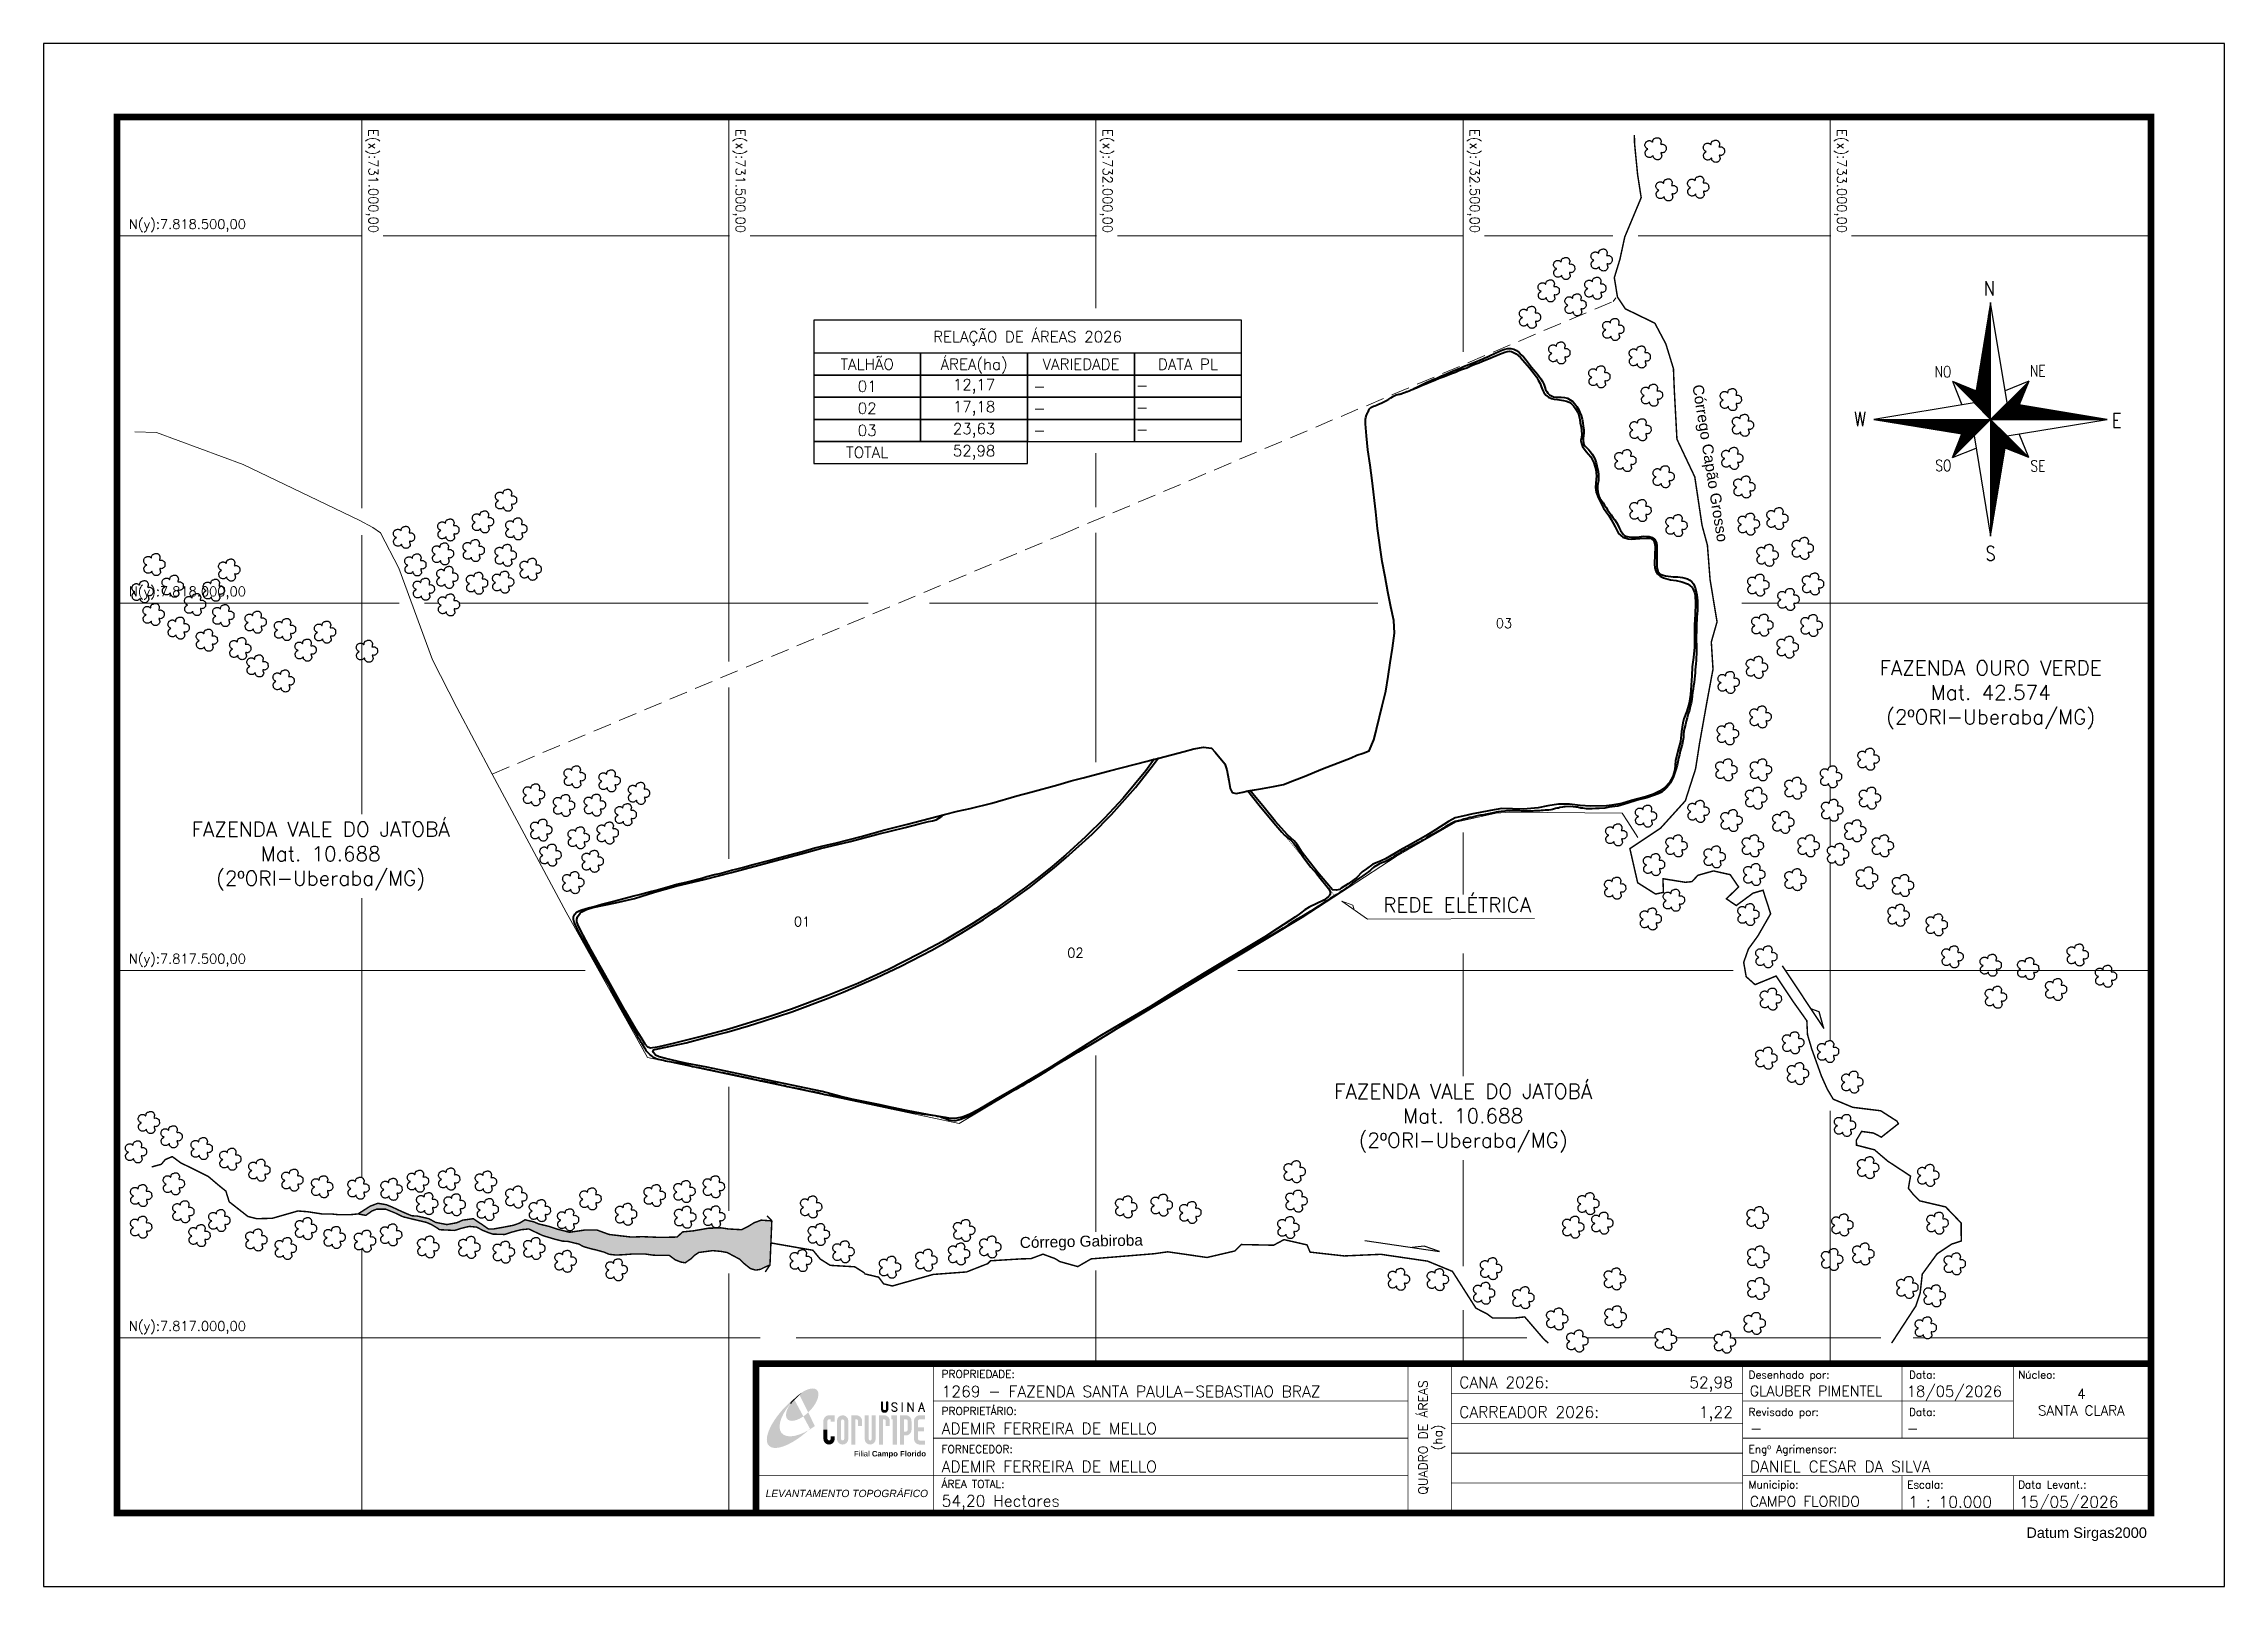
# Model space of a CAD drawing. Header units: millimetres. Extents: x 730567 to 733537, y 7816662 to 7818762.
import ezdxf
from ezdxf.enums import TextEntityAlignment as Align

# ---------------------------------------------------------------- set-up
doc = ezdxf.new("R2010")
doc.units = ezdxf.units.MM
for name, pattern in [('CONTINUO', [0]), ('DASHDOT', [1, 0.5, -0.25, 0, -0.25]), ('DASHED', [0.75, 0.5, -0.25]), ('LIN0', [0])]:
    doc.linetypes.add(name, pattern=pattern)
for name, color, linetype, lineweight in [('0114001269', 1, 'Continuous', 40), ('0114001269001', 5, 'Continuous', 40), ('0114001269002', 5, 'Continuous', 40), ('0114001269003', 5, 'Continuous', 40), ('MALHA', 8, 'Continuous', 9), ('REDE_DE_LUZ', 6, 'Continuous', 0), ('TEXTO', 7, 'Continuous', 9)]:
    doc.layers.add(name, color=color, linetype=linetype, lineweight=lineweight)
for name, color, linetype in [('CÓRREGO', 174, 'Continuous'), ('MARGEM', 7, 'CONTINUO'), ('MATO', 3, 'Continuous'), ('QUADRO_DE_AREAS_CANA_2026', 7, 'Continuous'), ('SETA_NORTE', 3, 'Continuous')]:
    doc.layers.add(name, color=color, linetype=linetype)
doc.styles.add('ARIAL', font='arial.ttf')
doc.styles.add('marcelo', font='arial.ttf')
doc.styles.add('ROMANS', font='romans', dxfattribs={"height": 0.2})
doc.styles.add('SIMPLEX', font='simplex', dxfattribs={"height": 0.2})
doc.styles.get("Standard").update_dxf_attribs({"font": 'arial.ttf'})

msp = doc.modelspace()

# ---------------------------------------------------------------- texts
at = {"layer": 'CÓRREGO', "char_height": 15, "attachment_point": 1}
for s, insert, width, rotation in [('Córrego Capão Grosso', (732827, 7818298.5), 319.372, 279.0486), ('Córrego Gabiroba', (731896, 7817137), 337.725, 1.2045)]:
    msp.add_mtext(s, dxfattribs=dict(at, insert=insert, width=width, rotation=rotation))
at = {"layer": 'MALHA', "linetype": 'CONTINUO', "char_height": 13, "width": 155.511, "attachment_point": 7, "rotation": 270, "style": 'ROMANS'}
for s, insert in [('E(x):731.000,00', (731005, 7818645.3)), ('E(x):731.500,00', (731505, 7818645.3)), ('E(x):732.000,00', (732005, 7818645.3)), ('E(x):732.500,00', (732505, 7818645.3)), ('E(x):733.000,00', (733005, 7818645.3))]:
    msp.add_mtext(s, dxfattribs=dict(at, insert=insert))
at = {"layer": 'MALHA', "linetype": 'CONTINUO', "char_height": 13, "width": 263.058, "attachment_point": 7, "style": 'ROMANS'}
for s, insert in [('N(y):7.818.500,00', (730682.9, 7818505)), ('N(y):7.818.000,00', (730682.9, 7818005)), ('N(y):7.817.500,00', (730682.9, 7817505)), ('N(y):7.817.000,00', (730682.9, 7817005))]:
    msp.add_mtext(s, dxfattribs=dict(at, insert=insert))
at = {"layer": 'MARGEM', "color": 3, "linetype": 'ByBlock', "insert": (732491.8, 7817589.2), "char_height": 20, "attachment_point": 5, "style": 'ROMANS'}
msp.add_mtext_dynamic_manual_height_columns('{\\C6;REDE ELÉTRICA}', width=227.819, gutter_width=0.505, heights=[-57.3], dxfattribs=at)
at = {"layer": 'QUADRO_DE_AREAS_CANA_2026', "linetype": 'Continuous', "style": 'SIMPLEX'}
for s, p in [('RELAÇÃO DE ÁREAS 2026', (731906.8, 7818362.6)), ('TALHÃO', (731688.4, 7818325.1)), ('ÁREA(ha)', (731834, 7818325.1)), ('VARIEDADE', (731979.6, 7818325.1)), ('DATA PL', (732125.2, 7818325.1)), ('01', (731688.4, 7818295.1)), ('02', (731688.4, 7818265.1)), ('03', (731688.4, 7818235.1)), ('TOTAL', (731688.4, 7818205.1))]:
    msp.add_text(s, height=15, dxfattribs=at).set_placement(p, align=Align.MIDDLE_CENTER)
for s, p in [('12,17', (731834, 7818295.1)), ('17,18', (731834, 7818265.1)), ('23,63', (731834, 7818235.1)), ('52,98', (731834, 7818205.1))]:
    msp.add_text(s, height=15, dxfattribs=at).set_placement(p, align=Align.MIDDLE)
at = {"layer": 'QUADRO_DE_AREAS_CANA_2026', "color": 7, "linetype": 'Continuous', "style": 'SIMPLEX'}
for p in [(731914.6, 7818287.6), (732054.5, 7818288.7), (731914.6, 7818257.6), (732054.5, 7818258.7), (731914.6, 7818227.6), (732054.5, 7818228.7)]:
    msp.add_text('-', height=15, dxfattribs=at).set_placement(p)
at = {"layer": 'TEXTO', "linetype": 'Continuous', "style": 'SIMPLEX'}
for s, p in [('03', (732555.6, 7817972.5)), ('01', (731599.7, 7817566.4)), ('02', (731972, 7817524))]:
    msp.add_text(s, height=13, dxfattribs=at).set_placement(p, align=Align.MIDDLE_CENTER)
at = {"layer": 'TEXTO', "linetype": 'Continuous', "lineweight": 9}
for s, height, style, p in [('PROPRIEDADE:', 10.457, 'SIMPLEX', (731789.8, 7816955.7)), ('Desenhado por:', 10.457, 'SIMPLEX', (732888.7, 7816954.7)), ('Data:', 10.46, 'SIMPLEX', (733107.3, 7816954.7)), ('Núcleo:', 10.46, 'SIMPLEX', (733255.8, 7816954.7)), ('PROPRIETÁRIO:', 10.457, 'SIMPLEX', (731789.8, 7816905.3)), ('Revisado por:', 10.457, 'SIMPLEX', (732888.7, 7816904.1)), ('Data:', 10.46, 'SIMPLEX', (733107.3, 7816904.1)), ('FORNECEDOR:', 10.457, 'SIMPLEX', (731789.8, 7816853.5)), ('Engº Agrimensor:', 10.457, 'SIMPLEX', (732888.7, 7816853.5)), ('ÁREA TOTAL:', 10.457, 'SIMPLEX', (731789.8, 7816806.1)), ('Municipio:', 10.46, 'SIMPLEX', (732888.7, 7816805.3)), ('Escala:', 10.46, 'SIMPLEX', (733104.7, 7816805.3)), ('Data Levant.:', 10.457, 'SIMPLEX', (733255.8, 7816805.3)), ('Datum Sirgas2000', 14.196, 'marcelo', (733267, 7816741.7))]:
    msp.add_text(s, height=height, dxfattribs=dict(at, style=style)).set_placement(p, align=Align.TOP_LEFT)
at = {"layer": 'TEXTO', "linetype": 'Continuous', "style": 'SIMPLEX'}
for s, height, p in [('1269 - FAZENDA SANTA PAULA-SEBASTIAO BRAZ', 15.436, (731789.8, 7816934.5)), ('CANA 2026:', 15.44, (732494.7, 7816946.9)), ('GLAUBER PIMENTEL', 14, (732890.4, 7816934.5)), ('18/05/2026', 14.86, (733104, 7816934.5)), ('CARREADOR 2026:', 15.436, (732494.7, 7816906.5)), ('ADEMIR FERREIRA DE MELLO', 15.436, (731789.8, 7816884.1)), ('-', 15.4, (732890.4, 7816884.1)), ('-', 14.9, (733104, 7816884.1)), ('ADEMIR FERREIRA DE MELLO', 15.436, (731789.8, 7816832.3)), ('DANIEL CESAR DA SILVA', 15.436, (732890.4, 7816832.3)), ('54,20 Hectares', 15.436, (731789.8, 7816785.6)), ('CAMPO FLORIDO', 13.942, (732890.4, 7816784.1)), ('1 : 10.000', 15.44, (733106.4, 7816784.1)), ('15/05/2026', 15.44, (733257.5, 7816784.1))]:
    msp.add_text(s, height=height, dxfattribs=at).set_placement(p, align=Align.TOP_LEFT)
for s, height, p in [('QUADRO DE ÁREAS', 12.349, (732445.4, 7816864.2)), ('(ha)', 12.35, (732465.2, 7816864.2))]:
    msp.add_text(s, height=height, rotation=90, dxfattribs=at).set_placement(p, align=Align.MIDDLE_CENTER)
for s, p in [('52,98', (732867.5, 7816946.9)), ('1,22', (732867.5, 7816906.5))]:
    msp.add_text(s, height=15.44, dxfattribs=at).set_placement(p, align=Align.TOP_RIGHT)
for s, height, p in [('4', 13.4, (733342, 7816930.3)), ('SANTA CLARA', 13.445, (733342, 7816907.6))]:
    msp.add_text(s, height=height, dxfattribs=at).set_placement(p, align=Align.TOP_CENTER)
at = {"layer": 'TEXTO', "char_height": 20, "width": 416.39, "attachment_point": 5, "style": 'SIMPLEX'}
for s, insert in [('FAZENDA OURO VERDE^JMat. 42.574^J(2ºORI-Uberaba/MG)', (733218.4, 7817875)), ('FAZENDA VALE DO JATOBÁ^JMat. 10.688^J(2ºORI-Uberaba/MG)', (730944, 7817655.4)), ('FAZENDA VALE DO JATOBÁ^JMat. 10.688^J(2ºORI-Uberaba/MG)', (732500, 7817298.7))]:
    msp.add_mtext(s, dxfattribs=dict(at, insert=insert))
at = {"layer": 'TEXTO', "color": 3, "linetype": 'ByBlock', "lineweight": 5, "insert": (731550.1, 7816793), "char_height": 10, "attachment_point": 1}
msp.add_mtext_dynamic_manual_height_columns('{\\fArial|b0|i1|c0|p34;\\C7;LEVANTAMENTO TOPOGRÁFICO}', width=1017.673, gutter_width=1, heights=[-12.7], dxfattribs=at)

# ---------------------------------------------------------------- blocks, each defined once
blk = doc.blocks.new('A$C78F83FB3')
at = {"layer": 'MARGEM'}
h = blk.add_hatch(color=20, dxfattribs=at)
edge = h.paths.add_edge_path()
edge.add_ellipse((19.49, 23.77), major_axis=(-6.68, -6.67), ratio=0.469426, start_angle=292.73277, end_angle=601.25787)
edge.add_ellipse((22.83, 22.05), major_axis=(12.64, 11.29), ratio=0.457614, start_angle=79.90686, end_angle=107.91393)
edge = h.paths.add_edge_path()
edge.add_ellipse((18.28, 18.7), major_axis=(13.95, 13.59), ratio=0.386848, start_angle=63.96117, end_angle=264.59932)
edge.add_ellipse((22.83, 22.05), major_axis=(12.64, 11.29), ratio=0.457614, start_angle=107.91393, end_angle=245.11815, ccw=False)
edge.add_ellipse((19.49, 23.77), major_axis=(-6.68, -6.67), ratio=0.469426, start_angle=241.25787, end_angle=292.73277, ccw=False)
for color, points in [(20, [(15.46, 26.12), (14.17, 24.81), (14.06, 24.24), (14.39, 23.97), (14.67, 24.54), (19.47, 29.32), (18.48, 28.66), (17.31, 27.78)]), (7, [(58.42, 24.9), (57.9, 24.9), (57.9, 21.73, -0.414214), (57.15, 20.98), (56.84, 20.98, -0.414214), (56.09, 21.73), (56.09, 24.9), (55.57, 24.9), (55.57, 21.73, 0.414214), (56.84, 20.46), (57.15, 20.46, 0.414214), (58.42, 21.73)]), (7, [(61.7, 24.9), (61.23, 24.9, 0.396318), (60.04, 23.78), (60.04, 23.72, 0.151912), (60.39, 22.97), (60.46, 22.92), (62.18, 22), (62.85, 21.83, 0.12407), (62.51, 22.42), (60.75, 23.36, -0.13192), (60.56, 23.77, -0.385578), (61.23, 24.37), (61.7, 24.37, -0.414214), (62.37, 23.7), (62.89, 23.7, 0.414214)]), (7, [(62.37, 23.7), (62.89, 23.7, 0.414214), (61.7, 24.9), (61.23, 24.9, 0.396318), (60.04, 23.78), (60.04, 23.72, 0.151912), (60.39, 22.97), (60.46, 22.92), (62.18, 22), (62.18, 22, -0.131921), (62.37, 21.59, -0.385578), (61.7, 20.98), (61.23, 20.98, -0.414214), (60.56, 21.65), (60.04, 21.65, 0.414214), (61.23, 20.46), (61.7, 20.46, 0.402546), (62.89, 21.61, 0.165292), (62.51, 22.42), (60.75, 23.36, -0.13192), (60.56, 23.77, -0.385578), (61.23, 24.37), (61.7, 24.37, -0.414214)]), (7, [(30.97, 12.46), (29.13, 12.46), (29.13, 8.21, 1), (34.29, 8.21), (34.29, 9.41), (32.45, 9.41), (32.45, 8.21, -1), (30.97, 8.21)])]:
    blk.add_hatch(color=color, dxfattribs=at).paths.add_polyline_path(points)
h = blk.add_hatch(color=7, dxfattribs=at)
h.paths.add_polyline_path([(65.24, 24.9), (64.72, 24.9), (64.72, 20.46), (65.24, 20.46)])
h.paths.add_polyline_path([(67.38, 20.46), (67.9, 20.46), (67.9, 23.74), (69.74, 20.46), (70.23, 20.46), (70.23, 24.9), (69.71, 24.9), (69.71, 21.58), (67.85, 24.9), (67.38, 24.9)])
h.paths.add_polyline_path([(72.17, 20.46), (72.72, 20.46), (73.14, 21.73), (74.49, 21.73), (74.9, 20.46), (75.45, 20.46), (74, 24.9), (73.62, 24.9)])
h.paths.add_polyline_path([(73.81, 23.8), (74.32, 22.25), (73.31, 22.25)], flags=16)
h = blk.add_hatch(color=7, dxfattribs=at)
h.paths.add_polyline_path([(31.71, 18.93, 0.414214), (29.13, 16.35), (29.13, 12.46), (30.97, 12.46), (30.97, 16.35, -0.414214), (31.71, 17.09), (32.45, 17.09), (32.45, 16.02), (34.29, 16.02), (34.29, 18.93)])
h.paths.add_polyline_path([(44.15, 17.09, -0.414214), (44.89, 16.35), (44.89, 14.1), (46.72, 14.1), (46.72, 16.17, 0.433937), (44.15, 18.93), (41.77, 18.93), (41.77, 12.46), (43.61, 12.46), (43.61, 17.09)])
h.paths.add_polyline_path([(43.61, 12.46), (41.77, 12.46), (41.77, 5.62), (43.61, 5.62)])
h.paths.add_polyline_path([(47.92, 12.46), (49.75, 12.46), (49.75, 18.93), (47.92, 18.93)])
h.paths.add_polyline_path([(52.91, 18.93), (51.08, 18.93), (51.08, 12.46), (52.91, 12.46)])
h.paths.add_polyline_path([(51.08, 8.12, -1), (49.75, 8.12), (49.75, 12.46), (47.92, 12.46), (47.92, 8.12, 1), (52.91, 8.12), (52.91, 12.46), (51.08, 12.46)])
h.paths.add_polyline_path([(54.41, 12.46), (56.25, 12.46), (56.25, 17.09), (56.79, 17.09, -0.414214), (57.53, 16.35), (57.53, 14.1), (59.36, 14.1), (59.36, 16.17, 0.433937), (56.79, 18.93), (54.41, 18.93)])
h.paths.add_polyline_path([(56.25, 12.46), (54.41, 12.46), (54.41, 5.62), (56.25, 5.62)])
h.paths.add_polyline_path([(60.73, 12.46), (62.58, 12.46), (62.58, 18.93), (60.02, 18.93), (60.02, 17.08), (60.73, 17.08)])
h.paths.add_polyline_path([(62.58, 12.46), (60.73, 12.46), (60.73, 5.62), (62.58, 5.62)])
h.paths.add_polyline_path([(64.06, 12.46), (65.82, 12.46), (65.82, 17.17), (66.66, 17.17, -0.450417), (67.48, 16.25), (67.48, 12.46), (69.24, 12.46, 0.002307), (69.24, 12.48, 0.005282), (69.23, 12.54, -0.000938), (69.23, 12.53), (69.23, 16.17, 0.433937), (66.66, 18.93), (64.06, 18.93)])
h.paths.add_polyline_path([(64.06, 5.62), (65.82, 5.62), (65.82, 9.77), (66.66, 9.77, 0.426056), (69.24, 12.46), (67.48, 12.46), (67.48, 12.45, -0.450417), (66.66, 11.53), (65.82, 11.53), (65.82, 12.46), (64.06, 12.46)])
h.paths.add_polyline_path([(70.37, 12.46), (74.87, 12.46), (74.87, 13.44), (72.21, 13.44), (72.21, 16.35, -0.414214), (72.95, 17.09), (75.38, 17.09), (75.38, 18.93), (72.95, 18.93, 0.414214), (70.37, 16.35)])
h.paths.add_polyline_path([(72.21, 11.62), (74.87, 11.62), (74.87, 12.46), (70.37, 12.46), (70.37, 8.21, 0.414214), (72.95, 5.62), (75.38, 5.62), (75.38, 7.47), (72.95, 7.47, -0.414214), (72.21, 8.21)])
h = blk.add_hatch(color=7, dxfattribs=at)
h.paths.add_polyline_path([(35.29, 16.35), (35.29, 8.21, 1), (40.46, 8.21, 0.016978), (40.45, 8.38), (40.45, 16.17, 0.433937), (37.88, 18.93), (37.87, 18.93, 0.41391)])
h.paths.add_polyline_path([(38.62, 16.35), (38.62, 8.21, -1), (37.13, 8.21), (37.13, 16.35, -1)], flags=16)
at = {"layer": 'MARGEM', "linetype": 'Continuous'}
blk.add_lwpolyline([(58.42, 24.9), (57.9, 24.9), (57.9, 21.73, -0.414214), (57.15, 20.98), (56.84, 20.98, -0.414214), (56.09, 21.73), (56.09, 24.9), (55.57, 24.9), (55.57, 21.73, 0.414214), (56.84, 20.46), (57.15, 20.46, 0.414214), (58.42, 21.73), (58.42, 24.9)], format="xyb", close=True, dxfattribs=at)
at = {"layer": 'MARGEM', "color": 252, "insert": (43.05, 2.72), "char_height": 2.5, "attachment_point": 1, "style": 'ARIAL'}
blk.add_mtext_dynamic_manual_height_columns('Filial {\\fArial|b1|i0|c0|p34;Campo Florido}', width=33.0271, gutter_width=2.46, heights=[2.95], dxfattribs=at)
blk = doc.blocks.new('mato')
at = {"layer": 'MATO', "color": 94, "linetype": 'CONTINUO'}
blk.add_lwpolyline([(734601.6, 7824194.7), (734600.8, 7824194.1), (734600, 7824193.3), (734599.1, 7824192.6), (734598, 7824192.3), (734596.9, 7824192.2), (734595.8, 7824192.2), (734594.9, 7824192.4), (734594.2, 7824192.7), (734593.5, 7824193.1), (734592.9, 7824193.6), (734592.3, 7824194.1), (734591.8, 7824194.7), (734591.5, 7824195.3), (734591.3, 7824195.9), (734591.2, 7824196.6), (734591, 7824197.5), (734591, 7824198.4), (734591, 7824199.3), (734591.2, 7824200), (734591.5, 7824200.5), (734591.9, 7824201), (734592.1, 7824201.5), (734592.4, 7824201.9), (734592.8, 7824202.3), (734594.2, 7824203.2), (734594.7, 7824203.6), (734594.5, 7824203.7), (734593.5, 7824204), (734593.1, 7824204.2), (734592.7, 7824204.5), (734592.3, 7824204.9), (734591.8, 7824205.6), (734591.3, 7824206.3), (734590.9, 7824207.1), (734590.7, 7824208), (734590.6, 7824208.8), (734590.7, 7824209.7), (734590.9, 7824210.7), (734591.3, 7824211.6), (734591.7, 7824212.4), (734592, 7824212.8), (734592.3, 7824213.1), (734592.7, 7824213.4), (734593.3, 7824213.8), (734593.9, 7824214.2), (734594.6, 7824214.5), (734595.3, 7824214.7), (734596, 7824214.8), (734596.6, 7824214.8), (734597.2, 7824214.8), (734597.8, 7824214.7), (734598.2, 7824214.6), (734598.7, 7824214.4), (734599.1, 7824214.3), (734599.5, 7824214), (734600, 7824213.4), (734600.5, 7824213), (734600.9, 7824212.8), (734601.1, 7824213.4), (734601.2, 7824214.2), (734601.3, 7824215.1), (734601.4, 7824215.5), (734601.5, 7824215.8), (734602, 7824216.5), (734602.3, 7824217), (734602.7, 7824217.4), (734603.2, 7824217.6), (734603.7, 7824217.8), (734604.3, 7824218), (734605.3, 7824218.4), (734605.8, 7824218.6), (734606.3, 7824218.7), (734606.9, 7824218.8), (734607.5, 7824218.8), (734608, 7824218.8), (734608.6, 7824218.7), (734609.1, 7824218.6), (734609.5, 7824218.4), (734610, 7824218.1), (734610.4, 7824217.9), (734610.7, 7824217.6), (734611, 7824217.2), (734611.3, 7824216.8), (734611.7, 7824216.3), (734611.9, 7824215.7), (734612.2, 7824215.1), (734612.4, 7824214.6), (734612.5, 7824214), (734612.5, 7824213.3), (734612.2, 7824212.1), (734611.9, 7824210.9), (734611.7, 7824210), (734612.4, 7824209.8), (734613.2, 7824209.9), (734614.1, 7824210), (734614.7, 7824209.9), (734615.4, 7824209.8), (734616, 7824209.5), (734616.6, 7824209.1), (734617.3, 7824208.6), (734617.8, 7824208.1), (734618.2, 7824207.9), (734618.6, 7824207.5), (734618.8, 7824207), (734619, 7824205.5), (734619.1, 7824203.9), (734619.1, 7824202.4), (734618.8, 7824201.5), (734618.4, 7824200.9), (734618, 7824200.3), (734617.5, 7824199.8), (734617, 7824199.3), (734616.5, 7824199), (734615.7, 7824198.7), (734614.9, 7824198.5), (734614.1, 7824198.3), (734613.3, 7824198.6), (734612.6, 7824198.7), (734612.1, 7824198.5), (734612.3, 7824197.3), (734613.2, 7824194.3), (734613.1, 7824193.5), (734613, 7824192.9), (734612.3, 7824191.8), (734611.9, 7824191.2), (734611.4, 7824190.7), (734611, 7824190.3), (734610.6, 7824189.9), (734610.1, 7824189.6), (734609.5, 7824189.4), (734608.8, 7824189.2), (734608.2, 7824189.2), (734607.5, 7824189.1), (734606.8, 7824189.2), (734605.7, 7824189.3), (734605.3, 7824189.5), (734604.8, 7824189.7), (734604.2, 7824190.1), (734603.7, 7824190.7), (734603.2, 7824191.3), (734602.7, 7824191.7), (734602.3, 7824192.2), (734602, 7824192.7), (734601.9, 7824194.3), (734601.7, 7824195)], dxfattribs=at)
blk = doc.blocks.new('A$C7F984228')
at = {"layer": 'SETA_NORTE', "linetype": 'Continuous'}
h = blk.add_hatch(dxfattribs=at)
h.set_pattern_fill('ANSI314', color=256, scale=5, angle=-90, style=0, pattern_type=2)
h.set_pattern_definition([(315, (-7849212.488, 504478.853), (11.22532015, 11.22532015), [])])
h.paths.add_polyline_path([(2671, 3542), (2716, 3816), (2183, 4030)])
h = blk.add_hatch(dxfattribs=at)
h.set_pattern_fill('ANSI313', color=256, scale=5, angle=180, style=0, pattern_type=2)
h.set_pattern_definition([(225, (504349.028, 7855425.992), (11.22532015, -11.22532015), [])])
h.paths.add_polyline_path([(3412, 3542), (3686, 3497), (3900, 4030)])
h = blk.add_hatch(dxfattribs=at)
h.set_pattern_fill('ANSI311', color=256, scale=5, style=0, pattern_type=2)
h.set_pattern_definition([(45, (-498265.35, -7849082.662), (-11.22532015, 11.22532015), [])])
h.paths.add_polyline_path([(2671, 2801), (2397, 2846), (2183, 2313)])
h = blk.add_hatch(dxfattribs=at)
h.set_pattern_fill('ANSI312', color=256, scale=5, angle=90, style=0, pattern_type=2)
h.set_pattern_definition([(135, (7855296.166, -498135.524), (-11.22532015, -11.22532015), [])])
h.paths.add_polyline_path([(3412, 2801), (3367, 2527), (3900, 2313)])
for p, q in [((2963, 5311), (3042, 5390)), ((2967, 5339), (3042, 5413)), ((2972, 5366), (3042, 5437)), ((2976, 5394), (3042, 5460)), ((2981, 5422), (3042, 5483)), ((2985, 5450), (3042, 5506)), ((2990, 5477), (3042, 5529)), ((2994, 5505), (3042, 5552)), ((2999, 5533), (3042, 5576)), ((3004, 5561), (3042, 5599)), ((3008, 5588), (3042, 5622)), ((3013, 5616), (3042, 5645)), ((3017, 5644), (3042, 5668)), ((3022, 5671), (3042, 5691)), ((3026, 5699), (3042, 5715)), ((3031, 5727), (3042, 5738)), ((3036, 5755), (3042, 5761)), ((3040, 5782), (3042, 5784)), ((2867, 4729), (3042, 4904)), ((2871, 4756), (3042, 4927)), ((2876, 4784), (3042, 4950)), ((2880, 4812), (3042, 4973)), ((2885, 4839), (3042, 4996)), ((2889, 4867), (3042, 5020)), ((2894, 4895), (3042, 5043)), ((2899, 4923), (3042, 5066)), ((2903, 4950), (3042, 5089)), ((2908, 4978), (3042, 5112)), ((2912, 5006), (3042, 5135)), ((2917, 5034), (3042, 5159)), ((2921, 5061), (3042, 5182)), ((2926, 5089), (3042, 5205)), ((2931, 5117), (3042, 5228)), ((2935, 5145), (3042, 5251)), ((2940, 5172), (3042, 5274)), ((2944, 5200), (3042, 5298)), ((2949, 5228), (3042, 5321)), ((2953, 5255), (3042, 5344)), ((2958, 5283), (3042, 5367)), ((2771, 4146), (3042, 4417)), ((2775, 4174), (3042, 4440)), ((2780, 4202), (3042, 4464)), ((2784, 4229), (3042, 4487)), ((2789, 4257), (3042, 4510)), ((2794, 4285), (3042, 4533)), ((2798, 4313), (3042, 4556)), ((2803, 4340), (3042, 4579)), ((2807, 4368), (3042, 4603)), ((2812, 4396), (3042, 4626)), ((2816, 4423), (3042, 4649)), ((2821, 4451), (3042, 4672)), ((2825, 4479), (3042, 4695)), ((2830, 4507), (3042, 4718)), ((2835, 4534), (3042, 4742)), ((2839, 4562), (3042, 4765)), ((2844, 4590), (3042, 4788)), ((2848, 4618), (3042, 4811)), ((2853, 4645), (3042, 4834)), ((2857, 4673), (3042, 4857)), ((2862, 4701), (3042, 4881)), ((2183, 4030), (2716, 3816)), ((2183, 4030), (2397, 3497)), ((2675, 3564), (3042, 3931)), ((2679, 3591), (3042, 3954)), ((2684, 3619), (3042, 3977)), ((2688, 3647), (3042, 4000)), ((2693, 3675), (3042, 4024)), ((2698, 3702), (3042, 4047)), ((2702, 3730), (3042, 4070)), ((2707, 3758), (3042, 4093)), ((2711, 3786), (3042, 4116)), ((2716, 3813), (3042, 4139)), ((2720, 3841), (3042, 4163)), ((2725, 3869), (3042, 4186)), ((2730, 3897), (3042, 4209)), ((2734, 3924), (3042, 4232)), ((2739, 3952), (3042, 4255)), ((2743, 3980), (3042, 4278)), ((2748, 4007), (3042, 4301)), ((2752, 4035), (3042, 4325)), ((2757, 4063), (3042, 4348)), ((2762, 4091), (3042, 4371)), ((2766, 4118), (3042, 4394)), ((3900, 4030), (3367, 3816)), ((3900, 4030), (3686, 3497)), ((2674, 3540), (3042, 3908)), ((2685, 3528), (3042, 3885)), ((2697, 3517), (3042, 3861)), ((2709, 3505), (3042, 3838)), ((2720, 3493), (3042, 3815)), ((2732, 3482), (3042, 3792)), ((2743, 3470), (3042, 3769)), ((2755, 3459), (3042, 3746)), ((2766, 3447), (3042, 3722)), ((2778, 3435), (3042, 3699)), ((2790, 3424), (3042, 3676)), ((2801, 3412), (3042, 3653)), ((2813, 3401), (3042, 3630)), ((2824, 3389), (3042, 3607)), ((2836, 3378), (3042, 3583)), ((2848, 3366), (3042, 3560)), ((2859, 3354), (3042, 3537)), ((2871, 3343), (3042, 3514)), ((2882, 3331), (3042, 3491)), ((2894, 3320), (3042, 3468)), ((2905, 3308), (3042, 3444)), ((3047, 3172), (3417, 3542)), ((3070, 3172), (3437, 3538)), ((3093, 3172), (3457, 3535)), ((3117, 3172), (3477, 3532)), ((3140, 3172), (3497, 3528)), ((3163, 3172), (3516, 3525)), ((3186, 3172), (3536, 3522)), ((3209, 3172), (3556, 3519)), ((3232, 3172), (3576, 3515)), ((3256, 3172), (3596, 3512)), ((3279, 3172), (3616, 3509)), ((3302, 3172), (3636, 3506)), ((3325, 3172), (3656, 3502)), ((3348, 3172), (3676, 3499)), ((3371, 3172), (3695, 3496)), ((3395, 3172), (3715, 3492)), ((3418, 3172), (3735, 3489)), ((3441, 3172), (3755, 3486)), ((3464, 3172), (3775, 3483)), ((3487, 3172), (3795, 3479)), ((3510, 3172), (3815, 3476)), ((3534, 3172), (3835, 3473)), ((3557, 3172), (3855, 3469)), ((3580, 3172), (3874, 3466)), ((3603, 3172), (3894, 3463)), ((3626, 3172), (3914, 3460)), ((3649, 3172), (3934, 3456)), ((3673, 3172), (3954, 3453)), ((3696, 3172), (3974, 3450)), ((3719, 3172), (3994, 3447)), ((3742, 3172), (4014, 3443)), ((3765, 3172), (4034, 3440)), ((3788, 3172), (4053, 3437)), ((3812, 3172), (4073, 3433)), ((3835, 3172), (4093, 3430)), ((428, 3170), (429, 3172)), ((448, 3167), (453, 3172)), ((468, 3164), (476, 3172)), ((488, 3161), (499, 3172)), ((508, 3157), (522, 3172)), ((528, 3154), (545, 3172)), ((548, 3151), (568, 3172)), ((567, 3148), (592, 3172)), ((587, 3144), (615, 3172)), ((607, 3141), (638, 3172)), ((627, 3138), (661, 3172)), ((647, 3134), (684, 3172)), ((667, 3131), (707, 3172)), ((687, 3128), (731, 3172)), ((707, 3125), (754, 3172)), ((727, 3121), (777, 3172)), ((746, 3118), (800, 3172)), ((766, 3115), (823, 3172)), ((786, 3112), (846, 3172)), ((806, 3108), (870, 3172)), ((826, 3105), (893, 3172)), ((846, 3102), (916, 3172)), ((866, 3098), (939, 3172)), ((886, 3095), (962, 3172)), ((906, 3092), (985, 3172)), ((925, 3089), (1009, 3172)), ((945, 3085), (1032, 3172)), ((965, 3082), (1055, 3172)), ((985, 3079), (1078, 3172)), ((1005, 3075), (1101, 3172)), ((1025, 3072), (1124, 3172)), ((1045, 3069), (1148, 3172)), ((1065, 3066), (1171, 3172)), ((1085, 3062), (1194, 3172)), ((1104, 3059), (1217, 3172)), ((1124, 3056), (1240, 3172)), ((1144, 3053), (1263, 3172)), ((1164, 3049), (1287, 3172)), ((1184, 3046), (1310, 3172)), ((1204, 3043), (1333, 3172)), ((1224, 3039), (1356, 3172)), ((1244, 3036), (1379, 3172)), ((1264, 3033), (1402, 3172)), ((1283, 3030), (1426, 3172)), ((1303, 3026), (1449, 3172)), ((1323, 3023), (1472, 3172)), ((1343, 3020), (1495, 3172)), ((1363, 3017), (1518, 3172)), ((1383, 3013), (1541, 3172)), ((1403, 3010), (1565, 3172)), ((1423, 3007), (1588, 3172)), ((1443, 3003), (1611, 3172)), ((1462, 3000), (1634, 3172)), ((1482, 2997), (1657, 3172)), ((1502, 2994), (1680, 3172)), ((1522, 2990), (1704, 3172)), ((1542, 2987), (1727, 3172)), ((1562, 2984), (1750, 3172)), ((1582, 2980), (1773, 3172)), ((1602, 2977), (1796, 3172)), ((1622, 2974), (1819, 3172)), ((1641, 2971), (1843, 3172)), ((1661, 2967), (1866, 3172)), ((1681, 2964), (1889, 3172)), ((1701, 2961), (1912, 3172)), ((1721, 2958), (1935, 3172)), ((1741, 2954), (1958, 3172)), ((1761, 2951), (1982, 3172)), ((1781, 2948), (2005, 3172)), ((1801, 2944), (2028, 3172)), ((1820, 2941), (2051, 3172)), ((1840, 2938), (2074, 3172)), ((1860, 2935), (2097, 3172)), ((1880, 2931), (2120, 3172)), ((1900, 2928), (2144, 3172)), ((1920, 2925), (2167, 3172)), ((1940, 2921), (2190, 3172)), ((1960, 2918), (2213, 3172)), ((1980, 2915), (2236, 3172)), ((1999, 2912), (2259, 3172)), ((2019, 2908), (2283, 3172)), ((2039, 2905), (2306, 3172)), ((2059, 2902), (2329, 3172)), ((2079, 2899), (2352, 3172)), ((2099, 2895), (2375, 3172)), ((2119, 2892), (2398, 3172)), ((2139, 2889), (2422, 3172)), ((2159, 2885), (2445, 3172)), ((2178, 2882), (2468, 3172)), ((3042, 3172), (2183, 2313)), ((2198, 2879), (2491, 3172)), ((2218, 2876), (2514, 3172)), ((2238, 2872), (2537, 3172)), ((2258, 2869), (2561, 3172)), ((2278, 2866), (2584, 3172)), ((2298, 2863), (2607, 3172)), ((2318, 2859), (2630, 3172)), ((2338, 2856), (2653, 3172)), ((2357, 2853), (2676, 3172)), ((2377, 2849), (2700, 3172)), ((2397, 2846), (2723, 3172)), ((2417, 2843), (2746, 3172)), ((2437, 2840), (2769, 3172)), ((2457, 2836), (2792, 3172)), ((2477, 2833), (2815, 3172)), ((2497, 2830), (2839, 3172)), ((2517, 2826), (2862, 3172)), ((2536, 2823), (2885, 3172)), ((2556, 2820), (2908, 3172)), ((2576, 2817), (2931, 3172)), ((2596, 2813), (2954, 3172)), ((2616, 2810), (2978, 3172)), ((2636, 2807), (3001, 3172)), ((2656, 2804), (3024, 3172)), ((2917, 3296), (3042, 3421)), ((2929, 3285), (3042, 3398)), ((2940, 3273), (3042, 3375)), ((2952, 3262), (3042, 3352)), ((2963, 3250), (3042, 3329)), ((2975, 3239), (3042, 3305)), ((2987, 3227), (3042, 3282)), ((2998, 3215), (3042, 3259)), ((3010, 3204), (3042, 3236)), ((3021, 3192), (3042, 3213)), ((3033, 3181), (3042, 3190)), ((3042, 3166), (3044, 3169)), ((3042, 3143), (3056, 3157)), ((3042, 3120), (3068, 3146)), ((3042, 3097), (3079, 3134)), ((3042, 3074), (3091, 3123)), ((3042, 3051), (3102, 3111)), ((3042, 3027), (3114, 3100)), ((3042, 3004), (3126, 3088)), ((3042, 2981), (3137, 3076)), ((3042, 2958), (3149, 3065)), ((3042, 2935), (3160, 3053)), ((3042, 2912), (3172, 3042)), ((3042, 2888), (3183, 3030)), ((3042, 2865), (3195, 3018)), ((3042, 2842), (3207, 3007)), ((3042, 2819), (3218, 2995)), ((3042, 2796), (3230, 2984)), ((3042, 2773), (3241, 2972)), ((3042, 2749), (3253, 2961)), ((3042, 2726), (3265, 2949)), ((3858, 3172), (4113, 3427)), ((3881, 3172), (4133, 3424)), ((3904, 3172), (4153, 3420)), ((3927, 3172), (4173, 3417)), ((3951, 3172), (4193, 3414)), ((3974, 3172), (4213, 3411)), ((3997, 3172), (4232, 3407)), ((4020, 3172), (4252, 3404)), ((4043, 3172), (4272, 3401)), ((4066, 3172), (4292, 3397)), ((4090, 3172), (4312, 3394)), ((4113, 3172), (4332, 3391)), ((4136, 3172), (4352, 3388)), ((4159, 3172), (4372, 3384)), ((4182, 3172), (4392, 3381)), ((4205, 3172), (4411, 3378)), ((4228, 3172), (4431, 3374)), ((4252, 3172), (4451, 3371)), ((4275, 3172), (4471, 3368)), ((4298, 3172), (4491, 3365)), ((4321, 3172), (4511, 3361)), ((4344, 3172), (4531, 3358)), ((4367, 3172), (4551, 3355)), ((4391, 3172), (4571, 3352)), ((4414, 3172), (4590, 3348)), ((4437, 3172), (4610, 3345)), ((4460, 3172), (4630, 3342)), ((4483, 3172), (4650, 3338)), ((4506, 3172), (4670, 3335)), ((4530, 3172), (4690, 3332)), ((4553, 3172), (4710, 3329)), ((4576, 3172), (4730, 3325)), ((4599, 3172), (4750, 3322)), ((4622, 3172), (4769, 3319)), ((4645, 3172), (4789, 3316)), ((4669, 3172), (4809, 3312)), ((4692, 3172), (4829, 3309)), ((4715, 3172), (4849, 3306)), ((4738, 3172), (4869, 3302)), ((4761, 3172), (4889, 3299)), ((4784, 3172), (4909, 3296)), ((4808, 3172), (4929, 3293)), ((4831, 3172), (4948, 3289)), ((4854, 3172), (4968, 3286)), ((4877, 3172), (4988, 3283)), ((4900, 3172), (5008, 3279)), ((4923, 3172), (5028, 3276)), ((4947, 3172), (5048, 3273)), ((4970, 3172), (5068, 3270)), ((4993, 3172), (5088, 3266)), ((5016, 3172), (5108, 3263)), ((5039, 3172), (5127, 3260)), ((5062, 3172), (5147, 3257)), ((5086, 3172), (5167, 3253)), ((5109, 3172), (5187, 3250)), ((5132, 3172), (5207, 3247)), ((5155, 3172), (5227, 3243)), ((5178, 3172), (5247, 3240)), ((5201, 3172), (5267, 3237)), ((5225, 3172), (5287, 3234)), ((5248, 3172), (5306, 3230)), ((5271, 3172), (5326, 3227)), ((5294, 3172), (5346, 3224)), ((5317, 3172), (5366, 3221)), ((5340, 3172), (5386, 3217)), ((5364, 3172), (5406, 3214)), ((5387, 3172), (5426, 3211)), ((5410, 3172), (5446, 3207)), ((5433, 3172), (5466, 3204)), ((5456, 3172), (5485, 3201)), ((5479, 3172), (5505, 3198)), ((5503, 3172), (5525, 3194)), ((5526, 3172), (5545, 3191)), ((5549, 3172), (5565, 3188)), ((5572, 3172), (5585, 3184)), ((5595, 3172), (5605, 3181)), ((5618, 3172), (5625, 3178)), ((5642, 3172), (5645, 3175)), ((2183, 2313), (2397, 2846)), ((2183, 2313), (2716, 2527)), ((3042, 2703), (3276, 2937)), ((3042, 2680), (3288, 2926)), ((3042, 2657), (3299, 2914)), ((3042, 2634), (3311, 2903)), ((3042, 2610), (3322, 2891)), ((3042, 2587), (3334, 2879)), ((3042, 2564), (3346, 2868)), ((3042, 2541), (3357, 2856)), ((3042, 2518), (3369, 2845)), ((3042, 2495), (3380, 2833)), ((3042, 2471), (3392, 2822)), ((3042, 2448), (3404, 2810)), ((3042, 2425), (3411, 2795)), ((3042, 2402), (3407, 2767)), ((3042, 2379), (3402, 2739)), ((3042, 2356), (3398, 2712)), ((3042, 2332), (3393, 2684)), ((3042, 2309), (3389, 2656)), ((3042, 2286), (3384, 2628)), ((3042, 2263), (3379, 2601)), ((3042, 2240), (3375, 2573)), ((3042, 2217), (3370, 2545)), ((3042, 2193), (3366, 2517)), ((3042, 2170), (3361, 2490)), ((3042, 2147), (3357, 2462)), ((3900, 2313), (3367, 2527)), ((3900, 2313), (3686, 2846)), ((3042, 2124), (3352, 2434)), ((3042, 2101), (3347, 2406)), ((3042, 2078), (3343, 2379)), ((3042, 2055), (3338, 2351)), ((3042, 2031), (3334, 2323)), ((3042, 2008), (3329, 2296)), ((3042, 1985), (3325, 2268)), ((3042, 1962), (3320, 2240)), ((3042, 1939), (3316, 2212)), ((3042, 1916), (3311, 2185)), ((3042, 1892), (3306, 2157)), ((3042, 1869), (3302, 2129)), ((3042, 1846), (3297, 2101)), ((3042, 1823), (3293, 2074)), ((3042, 1800), (3288, 2046)), ((3042, 1777), (3284, 2018)), ((3042, 1753), (3279, 1990)), ((3042, 1730), (3274, 1963)), ((3042, 1707), (3270, 1935)), ((3042, 1684), (3265, 1907)), ((3042, 1661), (3261, 1880)), ((3042, 1638), (3256, 1852)), ((3042, 1614), (3252, 1824)), ((3042, 1591), (3247, 1796)), ((3042, 1568), (3242, 1769)), ((3042, 1545), (3238, 1741)), ((3042, 1522), (3233, 1713)), ((3042, 1499), (3229, 1685)), ((3042, 1475), (3224, 1658)), ((3042, 1452), (3220, 1630)), ((3042, 1429), (3215, 1602)), ((3042, 1406), (3210, 1575)), ((3042, 1383), (3206, 1547)), ((3042, 1360), (3201, 1519)), ((3042, 1336), (3197, 1491)), ((3042, 1313), (3192, 1464)), ((3042, 1290), (3188, 1436)), ((3042, 1267), (3183, 1408)), ((3042, 1244), (3178, 1380)), ((3042, 1221), (3174, 1353)), ((3042, 1197), (3169, 1325)), ((3042, 1174), (3165, 1297)), ((3042, 1151), (3160, 1269)), ((3042, 1128), (3156, 1242)), ((3042, 1105), (3151, 1214)), ((3042, 1082), (3146, 1186)), ((3042, 1058), (3142, 1159)), ((3042, 1035), (3137, 1131)), ((3042, 1012), (3133, 1103)), ((3042, 989), (3128, 1075)), ((3042, 966), (3124, 1048)), ((3042, 943), (3119, 1020)), ((3042, 919), (3115, 992)), ((3042, 896), (3110, 964)), ((3042, 873), (3105, 937)), ((3042, 850), (3101, 909)), ((3042, 827), (3096, 881)), ((3042, 804), (3092, 853)), ((3042, 780), (3087, 826)), ((3042, 757), (3083, 798)), ((3042, 734), (3078, 770)), ((3042, 711), (3073, 743)), ((3042, 688), (3069, 715)), ((3042, 665), (3064, 687)), ((3042, 641), (3060, 659)), ((3042, 618), (3055, 632)), ((3042, 595), (3051, 604)), ((3042, 572), (3046, 576))]:
    blk.add_line(p, q, dxfattribs=at)
blk.add_lwpolyline([(3412, 2801), (5663, 3172), (3412, 3542), (3042, 5792), (2671, 3542), (421, 3172), (2671, 2801), (3042, 551)], close=True, dxfattribs=at)
for points in [[(3042, 3172), (3042, 5792)], [(3042, 3172), (2671, 3542)], [(3042, 3172), (3412, 3542)], [(421, 3172), (5663, 3172)], [(3042, 3172), (2671, 2801)], [(3042, 3172), (3412, 2801)], [(3042, 3172), (3042, 551)]]:
    blk.add_lwpolyline(points, dxfattribs=at)
at = {"layer": 'TEXTO', "color": 0, "lineweight": 30, "style": 'ROMANS', "width": 0.8}
for s, height, p in [('N ', 325, (2890, 5949)), ('NO', 250, (1784, 4117)), ('NE', 250, (3926, 4135)), ('W', 325, (-25, 3016)), ('E', 325, (5767, 2986)), ('SO', 250, (1801, 2010)), ('SE', 250, (3938, 2001)), ('S', 325, (2930, 0))]:
    blk.add_text(s, height=height, dxfattribs=at).set_placement(p)

# ---------------------------------------------------------------- hatches: boundary and pattern name
at = {"layer": 'CÓRREGO'}
h = msp.add_hatch(color=141, dxfattribs=at)
h.dxf.hatch_style = 1
h.paths.add_polyline_path([(731558.5, 7817159), (731544, 7817160), (731534.5, 7817156.5), (731525.5, 7817151), (731517.5, 7817147), (731499.5, 7817148), (731489.5, 7817149.5), (731472, 7817149), (731452, 7817145.5), (731437, 7817144), (731429.5, 7817137), (731407, 7817136.5), (731382.5, 7817137.5), (731367, 7817137), (731337, 7817140.5), (731320.5, 7817146.5), (731303.5, 7817146.5), (731283, 7817143.5), (731265.5, 7817148), (731255, 7817151.5), (731240.5, 7817155), (731235, 7817157.5), (731222.5, 7817160.5), (731215, 7817156), (731206.5, 7817153), (731193.5, 7817150.5), (731179.5, 7817148), (731172.5, 7817148), (731164, 7817154), (731157, 7817158.5), (731152, 7817162), (731137.5, 7817160), (731129.5, 7817156.5), (731116, 7817154), (731100.5, 7817157), (731091.5, 7817162), (731076, 7817165.5), (731068, 7817166), (731055, 7817171.5), (731041, 7817178), (731033.5, 7817181), (731022, 7817183), (731011.5, 7817179), (731006, 7817175.5), (730995, 7817168.5), (731005.5, 7817166.5), (731014, 7817172.5), (731020.5, 7817175), (731032.5, 7817175), (731045, 7817170), (731056.5, 7817164.5), (731071, 7817161), (731088, 7817157), (731095, 7817154), (731102.5, 7817149.5), (731106, 7817147), (731117, 7817146.5), (731126.5, 7817146), (731136, 7817149), (731146.5, 7817151.5), (731156.5, 7817150.5), (731165, 7817146), (731172.5, 7817143), (731178.5, 7817141), (731194.5, 7817140.5), (731205.5, 7817144), (731217, 7817147), (731227.5, 7817148), (731246.5, 7817139), (731261.5, 7817134.5), (731273, 7817131.5), (731281, 7817131), (731295.5, 7817127.5), (731302, 7817124), (731312.5, 7817121), (731319, 7817119.5), (731330, 7817116.5), (731337, 7817113.5), (731346.5, 7817112.5), (731357, 7817113), (731370, 7817114), (731385.5, 7817114), (731395.5, 7817112.5), (731403, 7817112), (731414, 7817112), (731419, 7817112), (731427, 7817106), (731434.5, 7817103), (731440.5, 7817102), (731448.5, 7817107.5), (731453, 7817112), (731459, 7817116), (731466.5, 7817117), (731478, 7817118.5), (731489, 7817117.5), (731497.5, 7817116), (731505, 7817112), (731514.5, 7817107), (731519, 7817102.5), (731522.5, 7817099.5), (731529.5, 7817094), (731536.5, 7817092), (731543, 7817093), (731549, 7817096), (731556, 7817099)])

# ---------------------------------------------------------------- linework, layer by layer
at = {"layer": '0114001269', "linetype": 'CONTINUO', "flags": 128}
msp.add_lwpolyline([(732692.8, 7817721), (732685.2, 7817720.5), (732680.2, 7817720.2), (732675.6, 7817719.9), (732673, 7817719.8), (732668.2, 7817720.1), (732663.1, 7817720.6), (732660.4, 7817721), (732655.6, 7817722), (732653.3, 7817722.3), (732646.3, 7817722.9), (732639.1, 7817722.4), (732637, 7817722.4), (732635.3, 7817722.3), (732631.9, 7817721.5), (732629.9, 7817720.9), (732627.8, 7817720.7), (732625.9, 7817720.3), (732621.7, 7817719.1), (732619.3, 7817718.5), (732616.6, 7817718.3), (732611.5, 7817717.9), (732608.8, 7817717.8), (732606.5, 7817717.6), (732604.2, 7817717.3), (732602, 7817717.1), (732599.5, 7817717.1), (732597.3, 7817717.1), (732594.9, 7817716.8), (732592.4, 7817716.6), (732588.2, 7817716.7), (732584, 7817716.9), (732579.4, 7817716.9), (732577.1, 7817717), (732572.6, 7817717.1), (732570.4, 7817717.1), (732568.3, 7817717.3), (732566.4, 7817717.3), (732564.2, 7817717.2), (732561.7, 7817717.2), (732559.1, 7817717), (732556.6, 7817716.7), (732551.7, 7817716.3), (732549.3, 7817716), (732547.3, 7817715.8), (732545.2, 7817715.4), (732543.3, 7817715.1), (732539.3, 7817714), (732536.9, 7817713.5), (732534.4, 7817713.1), (732532.2, 7817712.8), (732530, 7817712.4), (732526, 7817711.5), (732523.7, 7817711.1), (732521.6, 7817710.8), (732517.8, 7817709.9), (732513.1, 7817708.6), (732511.2, 7817708.3), (732509.3, 7817707.9), (732505.3, 7817706.9), (732503.2, 7817706.3), (732501.1, 7817705.8), (732499.4, 7817705.4), (732497.6, 7817704.7), (732495.4, 7817704.2), (732493.3, 7817703.7), (732491.3, 7817703.1), (732489.3, 7817702.5), (732487.5, 7817701.7), (732485.6, 7817700.8), (732479.6, 7817697.5), (732477.5, 7817696.3), (732475.3, 7817695), (732473.1, 7817693.5), (732468.2, 7817690.5), (732465.6, 7817689.2), (732463.1, 7817687.8), (732460.8, 7817686.3), (732456.3, 7817683.9), (732454.1, 7817682.7), (732449.2, 7817679.6), (732446.4, 7817677.9), (732443.5, 7817676.3), (732440.7, 7817674.7), (732437.9, 7817673.3), (732435.6, 7817672), (732432.9, 7817670.6), (732430.2, 7817669.2), (732427.9, 7817667.9), (732425.6, 7817666.7), (732423.1, 7817665.1), (732420.3, 7817663.6), (732417.9, 7817662.2), (732415.3, 7817660.8), (732412.8, 7817659.3), (732410.4, 7817657.9), (732405.8, 7817654.9), (732403.3, 7817653.3), (732397.7, 7817650.2), (732393.2, 7817647.7), (732390.8, 7817646.7), (732386.2, 7817645), (732383.9, 7817643.8), (732378.6, 7817640.4), (732376.2, 7817638.5), (732373.7, 7817636.3), (732371, 7817634.2), (732368.6, 7817632.3), (732363.3, 7817628.6), (732360.6, 7817626.8), (732358, 7817624.9), (732353, 7817621.4), (732350.4, 7817619.6), (732343.9, 7817613.9), (732342.6, 7817613), (732341.3, 7817612.2), (732339.4, 7817610.9), (732335.8, 7817608.5), (732332, 7817606.1), (732327.9, 7817603.5), (732323.6, 7817600.7), (732319.1, 7817597.8), (732314.4, 7817594.8), (732309.6, 7817591.6), (732308.4, 7817590.8), (732302.5, 7817587.1), (732293.7, 7817581.2), (732291.6, 7817580.2), (732279.8, 7817573), (732274.2, 7817569.5), (732268.1, 7817565.9), (732261.7, 7817562), (732254.9, 7817557.4), (732243.2, 7817550.4), (732220.9, 7817536.9), (732185.3, 7817516.2), (732134.9, 7817485.5), (732091.4, 7817458.7), (732043, 7817429.5), (732014.2, 7817411.9), (732001.4, 7817404.2), (731975.5, 7817388.7), (731970.9, 7817386), (731966.4, 7817383.4), (731961.7, 7817380.7), (731957, 7817377.8), (731952.3, 7817375.1), (731947.7, 7817372.2), (731938.6, 7817366.5), (731930, 7817361.2), (731921.5, 7817355.9), (731908.3, 7817348), (731904.1, 7817345.5), (731899.8, 7817342.9), (731895.3, 7817340.5), (731890.8, 7817338), (731886.4, 7817335.7), (731882.1, 7817333.3), (731877.8, 7817330.8), (731873.6, 7817328.3), (731869.4, 7817325.5), (731865.1, 7817323), (731860.9, 7817320.6), (731856.8, 7817318.1), (731852.5, 7817315.6), (731848.1, 7817313.1), (731843.7, 7817310.6), (731839.4, 7817308.1), (731835.4, 7817305.9), (731831.9, 7817303.9), (731828.5, 7817302.2), (731825.2, 7817300.7), (731821.9, 7817299.4), (731818.9, 7817298.2), (731815.9, 7817297), (731812.5, 7817295.9), (731809.2, 7817295.4), (731805.9, 7817295.3), (731802.7, 7817295.6), (731799.6, 7817296.3), (731796.6, 7817297.3), (731793.8, 7817298.3), (731790.7, 7817299.3), (731787.6, 7817300.5), (731784.3, 7817301.2), (731780.9, 7817301.9), (731777.4, 7817302.4), (731773.8, 7817303), (731770.3, 7817303.2), (731766.6, 7817303.6), (731762.6, 7817304.2), (731758.8, 7817305), (731755.2, 7817305.5), (731751.2, 7817306.2), (731747.1, 7817307.1), (731742.8, 7817308), (731738.5, 7817308.8), (731734.2, 7817309.6), (731730, 7817310.5), (731725.8, 7817311.1), (731721.6, 7817311.7), (731717.6, 7817312.6), (731710.1, 7817314.4), (731706.3, 7817315.3), (731698.7, 7817317), (731694.8, 7817317.7), (731686.7, 7817319.3), (731678.6, 7817320.9), (731674.7, 7817321.8), (731666.9, 7817323.5), (731659.2, 7817325.1), (731652.1, 7817326.8), (731648.4, 7817327.7), (731644.7, 7817328.6), (731641.1, 7817329.3), (731637.5, 7817329.7), (731633.9, 7817330.2), (731630.5, 7817330.8), (731624.5, 7817332.6), (731621.5, 7817333.4), (731614.9, 7817334.6), (731611.8, 7817335.3), (731608.6, 7817335.8), (731605, 7817336.6), (731601.2, 7817337.6), (731597.4, 7817338.5), (731589.9, 7817339.8), (731582.8, 7817341), (731579.2, 7817341.7), (731575.6, 7817342.7), (731572, 7817343.4), (731566.5, 7817344.7), (731561.2, 7817346.3), (731558, 7817347.1), (731554.7, 7817347.5), (731548.9, 7817348.7), (731546.2, 7817349.1), (731543.3, 7817349.4), (731540, 7817350.1), (731534.1, 7817351.5), (731530.9, 7817352.2), (731520.6, 7817354.5), (731517.5, 7817355), (731511.3, 7817356.3), (731505.3, 7817357.6), (731502.3, 7817358.2), (731499.2, 7817359), (731495.8, 7817359.7), (731492.2, 7817360.5), (731488.5, 7817361.1), (731484.6, 7817361.9), (731480.9, 7817362.9), (731477.5, 7817363.4), (731474.5, 7817364), (731471.8, 7817364.6), (731466.1, 7817365.9), (731462.8, 7817366.6), (731459.4, 7817367.2), (731456.2, 7817367.9), (731450.6, 7817368.9), (731442.9, 7817370.8), (731431.5, 7817373.5), (731429.1, 7817373.9), (731426.8, 7817374.3), (731424.4, 7817374.7), (731422.1, 7817375), (731419.5, 7817375.4), (731416.5, 7817376), (731413.6, 7817376.6), (731411.1, 7817377.3), (731408.8, 7817377.8), (731406.4, 7817378.3), (731403.8, 7817378.9), (731400.9, 7817379.8), (731398.1, 7817381.1), (731395.8, 7817382.6), (731394, 7817384), (731392.2, 7817385.6), (731390.6, 7817387.2), (731389.2, 7817388.7), (731387.9, 7817390.1), (731386.9, 7817391.7), (731385.9, 7817393.3), (731384.6, 7817395.4), (731383.2, 7817397.7), (731382, 7817399.9), (731380.7, 7817401.9), (731379.5, 7817403.7), (731377, 7817407.8), (731375.9, 7817409.8), (731370.9, 7817418.6), (731365.7, 7817427.8), (731350.8, 7817453.8), (731343.9, 7817466.8), (731336.8, 7817479.8), (731329, 7817493.4), (731316.3, 7817516.1), (731308.7, 7817529.5), (731295.4, 7817552.7), (731293.7, 7817556), (731290.5, 7817562.4), (731289.3, 7817565.8), (731288.4, 7817569.2), (731288.5, 7817572.9), (731290, 7817576.5), (731292.6, 7817579.4), (731296, 7817581.2), (731299.8, 7817582.6), (731304.1, 7817584), (731308.9, 7817585.3), (731314.6, 7817586.7), (731320.9, 7817588.3), (731327.2, 7817590), (731334.1, 7817591.8), (731341.4, 7817593.6), (731370.7, 7817601.3), (731378.3, 7817603.4), (731393.3, 7817607.5), (731401, 7817609.4), (731415.7, 7817613.3), (731429.1, 7817617.2), (731441.9, 7817620.2), (731463.3, 7817625.7), (731469.9, 7817627.9), (731471.8, 7817628.3), (731480.4, 7817630.3), (731487.9, 7817632.1), (731497.2, 7817634.5), (731503.6, 7817636.2), (731511.1, 7817638.1), (731518.5, 7817640), (731533.2, 7817644), (731554.3, 7817649.8), (731567.8, 7817653.3), (731581.1, 7817656.8), (731600.4, 7817661.9), (731617.1, 7817666.8), (731624.8, 7817668.8), (731634.4, 7817670.7), (731644.7, 7817673.2), (731644.7, 7817673.2), (731680.4, 7817682.4), (731712.6, 7817691.5), (731727.1, 7817695.1), (731743.3, 7817699.1), (731793.5, 7817712), (731811.4, 7817716.6), (731828.8, 7817720.4), (731858, 7817727.4), (731892.4, 7817737.5), (731911.3, 7817742.7), (731948.1, 7817752.6), (731966.3, 7817757.8), (731982.4, 7817762.1), (732018.3, 7817771.7), (732069.7, 7817784.6), (732085.8, 7817789), (732103, 7817793.6), (732120, 7817798.1), (732133.3, 7817801.5), (732146.2, 7817803.9), (732157.3, 7817802.7), (732162.4, 7817796.9), (732175.6, 7817781.2), (732178.2, 7817772.8), (732181, 7817758.4), (732182.7, 7817747.7), (732185.5, 7817742), (732190.9, 7817740.7), (732200.2, 7817742.6), (732207.9, 7817744.5), (732226.6, 7817747.8), (732241.8, 7817750.2), (732255.4, 7817753.2), (732270.4, 7817758.8), (732283.7, 7817763.8), (732308.6, 7817774.2), (732335.5, 7817784.9), (732347.7, 7817789.5), (732355.4, 7817792.8), (732363.9, 7817795.5), (732372.2, 7817798.9), (732378.5, 7817813.8), (732380.9, 7817824.2), (732382, 7817828.3), (732382, 7817828.3), (732389.7, 7817860), (732394.7, 7817880.3), (732398, 7817899.9), (732400.7, 7817918.5), (732403.9, 7817938.7), (732406.5, 7817959.1), (732405.5, 7817976.1), (732401.5, 7817994.8), (732397.5, 7818015.1), (732393.7, 7818035.5), (732389.7, 7818056.5), (732383.4, 7818101.4), (732380.9, 7818124.4), (732376.2, 7818166.8), (732373.5, 7818187.5), (732370.2, 7818208.4), (732368.3, 7818227.7), (732367, 7818243.8), (732367.1, 7818250.4), (732367.6, 7818252.5), (732367.8, 7818253.8), (732368, 7818254.6), (732368.4, 7818255.8), (732369.3, 7818257.5), (732369.9, 7818258.8), (732370.5, 7818260), (732371, 7818261.2), (732371.6, 7818262.7), (732372.5, 7818264.4), (732374.1, 7818266.3), (732376.1, 7818267.3), (732377.9, 7818267.9), (732379.9, 7818268.7), (732382.2, 7818269.6), (732384.7, 7818270.8), (732388.2, 7818272.3), (732392, 7818274), (732395.5, 7818275.6), (732398.6, 7818277.7), (732401.7, 7818279.5), (732405.3, 7818281.7), (732408.9, 7818283.3), (732411, 7818283.8), (732412.5, 7818284.2), (732414, 7818284.5), (732415.1, 7818284.8), (732416, 7818284.9), (732416.6, 7818285.2), (732417.6, 7818285.5), (732418.8, 7818286), (732420.1, 7818286.5), (732421.3, 7818287), (732422.5, 7818287.4), (732423.3, 7818287.8), (732424.2, 7818288.1), (732426.6, 7818289.1), (732429.3, 7818290.2), (732431.8, 7818291.2), (732434.3, 7818292.4), (732437, 7818293.7), (732439.8, 7818295.1), (732442.2, 7818296.4), (732444.4, 7818297.6), (732446.8, 7818298.9), (732449.7, 7818300.1), (732452.8, 7818301.6), (732456.2, 7818303.1), (732459.7, 7818304.6), (732463.2, 7818305.9), (732466.7, 7818307.6), (732470.6, 7818309.1), (732474.4, 7818310.6), (732478.3, 7818312.6), (732482.4, 7818314.3), (732486.3, 7818315.9), (732489.9, 7818317.4), (732493.3, 7818318.8), (732496.8, 7818320.3), (732500.4, 7818321.8), (732504.2, 7818323.2), (732507.7, 7818324.7), (732511.2, 7818326), (732514.7, 7818327.5), (732518.4, 7818329), (732522.2, 7818330.6), (732525.9, 7818332.1), (732529.6, 7818333.7), (732533.1, 7818335.3), (732536.8, 7818337.1), (732548.5, 7818342.4), (732552.6, 7818344.2), (732556.6, 7818345.6), (732560.8, 7818346.4), (732564.8, 7818346.4), (732569, 7818345.7), (732572.8, 7818343.8), (732576.1, 7818341.1), (732579.1, 7818338), (732582, 7818335.1), (732584.8, 7818331.9), (732587.7, 7818328.5), (732590.6, 7818324.9), (732593.3, 7818321.3), (732596, 7818318), (732598.6, 7818314.8), (732601.1, 7818311.6), (732603.5, 7818308.4), (732606, 7818305.2), (732608.1, 7818301.7), (732610, 7818298), (732611.3, 7818294.1), (732612.3, 7818290.8), (732613.8, 7818288.1), (732615.5, 7818285.5), (732617.7, 7818283.4), (732620.3, 7818281.9), (732623.1, 7818280.9), (732626.1, 7818280.3), (732629.6, 7818280.2), (732633.7, 7818280.1), (732637.9, 7818279.7), (732642.2, 7818278.8), (732646, 7818276.8), (732649.3, 7818274.2), (732652.3, 7818271.1), (732655, 7818267.6), (732657, 7818263.8), (732659.1, 7818259.6), (732660.7, 7818255.2), (732662, 7818250.5), (732662.9, 7818245.5), (732663.7, 7818240.7), (732664.4, 7818235.9), (732664.4, 7818231.3), (732663.8, 7818227.5), (732663.4, 7818224.5), (732663.5, 7818221.4), (732663.8, 7818218.5), (732664.6, 7818215.8), (732666.3, 7818213.5), (732668.5, 7818211.1), (732671.2, 7818208.8), (732673.6, 7818205.8), (732675.8, 7818202.5), (732677.9, 7818199), (732679.8, 7818195.1), (732681.3, 7818191), (732682.3, 7818187), (732683.2, 7818183.2), (732683.9, 7818179.2), (732684.3, 7818175), (732684.4, 7818170.8), (732684.2, 7818166.6), (732683.5, 7818162.7), (732683, 7818159.3), (732683.1, 7818155.7), (732683.5, 7818152), (732683.8, 7818148.5), (732684.7, 7818145.6), (732686.4, 7818142.8), (732688.5, 7818139.8), (732690.5, 7818136.6), (732692.5, 7818133.4), (732694.7, 7818130.2), (732696.8, 7818127), (732699.1, 7818123.6), (732701.4, 7818120.1), (732703.9, 7818116.7), (732706.4, 7818113.3), (732708.7, 7818109.8), (732710.8, 7818106.3), (732712.5, 7818102.5), (732714.2, 7818099), (732716.4, 7818095.7), (732718.3, 7818093.2), (732719.9, 7818091.9), (732721.4, 7818091.1), (732723.2, 7818090.5), (732726, 7818090), (732729.3, 7818089.8), (732732.7, 7818089.7), (732736.3, 7818089.9), (732739.7, 7818090), (732742.7, 7818090.5), (732746, 7818090.9), (732749.6, 7818090.8), (732753.4, 7818090.5), (732757.5, 7818089.1), (732760.5, 7818087), (732762.1, 7818084.5), (732763.2, 7818081.6), (732763.6, 7818078.2), (732763.6, 7818075), (732763.7, 7818071.4), (732763.7, 7818067.2), (732763.8, 7818062.6), (732763.9, 7818057.8), (732763.8, 7818053.3), (732763.8, 7818049.2), (732764.5, 7818045.8), (732765.3, 7818043.3), (732766.4, 7818041.4), (732767.9, 7818040), (732769.8, 7818038.8), (732772.3, 7818037.8), (732775.6, 7818037), (732779.4, 7818036.4), (732783, 7818036), (732786.2, 7818035.9), (732789.2, 7818035.6), (732792.4, 7818035.5), (732795.7, 7818035.2), (732798.9, 7818034.8), (732802.3, 7818034.1), (732805.5, 7818032.9), (732808.6, 7818031.3), (732811.6, 7818029), (732813.7, 7818026.1), (732815.2, 7818023), (732816.5, 7818019.4), (732817.5, 7818015.2), (732818.1, 7818011.1), (732818.7, 7818007.1), (732819, 7818003), (732819.2, 7817998.9), (732819.2, 7817994.5), (732819, 7817989.9), (732818.9, 7817985.3), (732818.5, 7817980.8), (732818.2, 7817976.5), (732818, 7817972.4), (732817.9, 7817968.5), (732817.8, 7817964.5), (732817.7, 7817960.6), (732817.6, 7817956.5), (732817.6, 7817952.3), (732817.6, 7817948), (732817.7, 7817943.6), (732817.9, 7817939.3), (732818, 7817934.9), (732818, 7817930.3), (732817.6, 7817925.9), (732817.3, 7817921.7), (732817, 7817917.4), (732816.6, 7817913.3), (732816.2, 7817909.2), (732815.8, 7817905.2), (732815.5, 7817900.8), (732815, 7817896.3), (732814.5, 7817891.9), (732813.9, 7817887.3), (732813.2, 7817882.8), (732812.6, 7817878.3), (732812, 7817873.5), (732811.3, 7817868.6), (732810.4, 7817863.7), (732809.3, 7817859), (732808.2, 7817854), (732806.7, 7817849), (732805.1, 7817844), (732803.8, 7817839.3), (732802.8, 7817834.5), (732801.7, 7817829.9), (732800.7, 7817825.6), (732800.2, 7817821.4), (732799.9, 7817816.9), (732799.2, 7817812.3), (732798.2, 7817807.7), (732797.1, 7817803.1), (732795.8, 7817798.4), (732794.5, 7817793.5), (732793.5, 7817788.8), (732792.6, 7817784), (732791.5, 7817779.3), (732790.3, 7817774.9), (732788.8, 7817770.7), (732787.5, 7817766.7), (732786, 7817762.7), (732784.2, 7817758.8), (732782.3, 7817755.1), (732779.8, 7817751.7), (732777, 7817748.6), (732774.5, 7817746), (732770.8, 7817742.8), (732765.7, 7817740.2), (732760.7, 7817738.3), (732750, 7817735.1), (732736.9, 7817731.5), (732724.2, 7817727.6), (732710.5, 7817723.7), (732698.8, 7817722)], close=True, dxfattribs=at)
at = {"layer": '0114001269001'}
msp.add_lwpolyline([(732079.3, 7817787.3), (732067.9, 7817771.7), (732037.1, 7817734.6), (732011.8, 7817707.3), (731985.6, 7817681.6), (731958.8, 7817657.3), (731940.5, 7817641.5), (731921.8, 7817626.4), (731902.8, 7817611.8), (731863.2, 7817583.7), (731832.6, 7817564.1), (731791, 7817539.4), (731759.4, 7817522.3), (731717.2, 7817501), (731675.7, 7817482.3), (731635, 7817465.7), (731585.4, 7817447.2), (731555.9, 7817437.2), (731500.1, 7817420.2), (731467.5, 7817411.3), (731424.2, 7817400.6), (731404.5, 7817396.1), (731399.6, 7817395.1), (731396, 7817394.4), (731393.1, 7817394.2), (731389.6, 7817395.5), (731385.9, 7817399.7), (731380.5, 7817408.5), (731373.4, 7817420.1), (731358.6, 7817445.1), (731336.1, 7817485.7), (731312.2, 7817528.4), (731297.8, 7817554.6), (731294.1, 7817562.5), (731292.9, 7817566.2), (731292.8, 7817569.7), (731293.8, 7817572.8), (731297.4, 7817578), (731299.8, 7817579.9), (731305.9, 7817582.9), (731314.8, 7817585.5), (731345.4, 7817592.1), (731371.3, 7817598), (731398.6, 7817606.5), (731427.8, 7817614.5), (731468.3, 7817624.2), (731503.8, 7817633.3), (731541, 7817643.3), (731576.2, 7817652.7), (731600.3, 7817659.3), (731624.6, 7817665.8), (731665, 7817675.6), (731702.7, 7817685.6), (731740.3, 7817694.7), (731759.4, 7817699.5), (731771.8, 7817702.5), (731777.5, 7817703.6), (731782.5, 7817705.1), (731786.1, 7817707.1), (731789.4, 7817709.6), (731791, 7817711.4), (731793.5, 7817712), (731811.4, 7817716.6), (731828.8, 7817720.4), (731858, 7817727.4), (731892.4, 7817737.5), (731911.3, 7817742.7), (731948.1, 7817752.6), (731966.3, 7817757.8), (731982.4, 7817762.1), (732018.3, 7817771.7), (732069.7, 7817784.6), (732079.3, 7817787.3)], dxfattribs=at)
at = {"layer": '0114001269002'}
msp.add_lwpolyline([(732206.7, 7817744.2), (732222, 7817724.8), (732242, 7817700.8), (732252.9, 7817688.3), (732256.7, 7817684.2), (732261.1, 7817680.4), (732265.6, 7817676.6), (732269.6, 7817672.6), (732272.7, 7817668.6), (732278.4, 7817660), (732281.7, 7817654.9), (732285.2, 7817650), (732292.6, 7817640.7), (732300.1, 7817631.8), (732307.2, 7817623.3), (732312.9, 7817616.1), (732316.5, 7817611.5), (732318.7, 7817607.2), (732318.8, 7817603.5), (732318.1, 7817602), (732316.2, 7817600.1), (732310.4, 7817595.7), (732290.1, 7817586), (732284.5, 7817582.4), (732278.7, 7817577.9), (732271.8, 7817572.9), (732247.4, 7817556.9), (732230.1, 7817545.8), (732202.6, 7817529.2), (732165.5, 7817507.2), (732147.3, 7817496.3), (732111, 7817473.8), (732074.2, 7817450.9), (732036.2, 7817428.7), (732007.6, 7817412), (731979.5, 7817394.2), (731936.3, 7817366.8), (731891.6, 7817340.7), (731864, 7817324.8), (731839.6, 7817310.2), (731828, 7817304.3), (731822.6, 7817301.9), (731817.7, 7817300.4), (731810.5, 7817298.9), (731807.2, 7817298.6), (731799.8, 7817298.9), (731795.1, 7817299.6), (731789.3, 7817300.6), (731772.7, 7817303.4), (731742.1, 7817309.3), (731722.4, 7817313.3), (731703.7, 7817317.4), (731685.5, 7817320.9), (731667.5, 7817324.8), (731650.7, 7817329), (731627.1, 7817335.1), (731574.7, 7817346), (731544.5, 7817352.5), (731513.1, 7817359.4), (731469.9, 7817368.3), (731443.3, 7817373.3), (731431.1, 7817376.1), (731413.8, 7817379.9), (731404.9, 7817382.3), (731400.3, 7817384.8), (731397.2, 7817388.2), (731396.4, 7817390.5), (731397.5, 7817391.7), (731399.3, 7817392.4), (731405.6, 7817393.7), (731441.9, 7817401.6), (731468.8, 7817408.5), (731497.4, 7817416), (731526.9, 7817424.7), (731546.6, 7817430.9), (731585.6, 7817443.8), (731635.1, 7817462), (731655.7, 7817470.2), (731700.4, 7817489.7), (731734, 7817505.6), (731776.5, 7817527.6), (731797.1, 7817539.3), (731817.4, 7817551), (731846.6, 7817569.1), (731874.4, 7817587.7), (731909.4, 7817613), (731943.1, 7817639.5), (731958.8, 7817653), (731994.7, 7817685.5), (732021, 7817712.2), (732053.8, 7817749), (732078.2, 7817780.1), (732084.5, 7817788.7), (732085.8, 7817789), (732103, 7817793.6), (732120, 7817798.1), (732133.3, 7817801.5), (732146.2, 7817803.9), (732157.3, 7817802.7), (732162.4, 7817796.9), (732175.6, 7817781.2), (732178.2, 7817772.8), (732181, 7817758.4), (732182.7, 7817747.7), (732185.5, 7817742), (732190.9, 7817740.7), (732200.2, 7817742.6)], close=True, dxfattribs=at)
at = {"layer": '0114001269003'}
msp.add_lwpolyline([(732436.6, 7818293.2), (732443.1, 7818296), (732449.3, 7818298.6), (732455.5, 7818301), (732461.6, 7818303.5), (732467.4, 7818306), (732473, 7818308), (732478.6, 7818310.2), (732484.1, 7818312.4), (732489.4, 7818314.4), (732494.2, 7818316.4), (732499.2, 7818318.3), (732504.9, 7818320.4), (732510.6, 7818322.9), (732516, 7818325.2), (732521.3, 7818327.2), (732526.6, 7818329.3), (732536.6, 7818333.4), (732541.1, 7818335.1), (732545.5, 7818336.8), (732549.6, 7818338.6), (732553.3, 7818340.2), (732556.8, 7818341.6), (732560.1, 7818342.5), (732563, 7818342.9), (732565.9, 7818342.5), (732572.3, 7818339.2), (732578, 7818334.2), (732584.1, 7818327.6), (732590.6, 7818320), (732599.7, 7818307.8), (732602.4, 7818303.4), (732604.7, 7818299), (732606.3, 7818294.7), (732607.9, 7818290.4), (732609.9, 7818286.5), (732612.7, 7818283.1), (732616.3, 7818280.5), (732620.2, 7818278.6), (732624.2, 7818277.5), (732628.5, 7818276.9), (732636.9, 7818275.7), (732640.8, 7818274.8), (732644.3, 7818273.3), (732647.4, 7818271.2), (732650.3, 7818268.5), (732652.8, 7818265.5), (732656.6, 7818258.8), (732658.8, 7818249.9), (732659.6, 7818244.9), (732660.6, 7818239.7), (732661.4, 7818234.8), (732661.7, 7818230.1), (732661, 7818225.5), (732660.4, 7818221.2), (732661, 7818217.1), (732662.4, 7818213.2), (732667.6, 7818206.2), (732673.7, 7818198.9), (732678.2, 7818191), (732680.7, 7818181.8), (732681.6, 7818172.9), (732681.4, 7818168.6), (732680.6, 7818163.4), (732680.2, 7818157.2), (732681.1, 7818151), (732684.2, 7818142.8), (732691.2, 7818129), (732698.4, 7818119.1), (732701.5, 7818113.8), (732704.3, 7818108.6), (732707, 7818103.6), (732711.6, 7818094.8), (732711.6, 7818094.8), (732717.6, 7818089.8), (732724.6, 7818087.4), (732729.5, 7818087.2), (732740.7, 7818087.7), (732750.1, 7818088.5), (732753.7, 7818088.4), (732756.3, 7818087.9), (732759.8, 7818084.7), (732761.3, 7818080), (732761.6, 7818076.3), (732761.3, 7818065.9), (732760.6, 7818053.1), (732761, 7818047.8), (732762.5, 7818043.6), (732764.8, 7818039.9), (732768.3, 7818036.7), (732772.7, 7818034.4), (732782.6, 7818031.8), (732790.3, 7818030.6), (732797.9, 7818029.1), (732805.6, 7818026.2), (732808.9, 7818023.9), (732811.7, 7818021.1), (732813.9, 7818017.7), (732815.2, 7818014.4), (732815.9, 7818010.7), (732816.4, 7817999.4), (732816.2, 7817985), (732815.2, 7817969.7), (732815.2, 7817954.5), (732815, 7817940), (732813.9, 7817926.1), (732812.1, 7817913.3), (732811.4, 7817900.8), (732810.6, 7817888.1), (732809.5, 7817875.6), (732807.9, 7817863.9), (732804.6, 7817853), (732800.4, 7817842.5), (732799, 7817836.9), (732797.6, 7817825.1), (732796.1, 7817811.7), (732792.6, 7817798.3), (732789.4, 7817785.3), (732788.8, 7817779.3), (732788.2, 7817773.6), (732787, 7817768.4), (732785.4, 7817763.7), (732780.9, 7817755.7), (732774.6, 7817749), (732767.4, 7817743.8), (732759.3, 7817739.9), (732748.3, 7817736.4), (732729.1, 7817731.3), (732716.2, 7817727.3), (732702.5, 7817724.7), (732695.2, 7817724), (732673.3, 7817723.4), (732659.3, 7817724.4), (732644.7, 7817726.1), (732629.9, 7817726.4), (732615.3, 7817724.1), (732602.2, 7817721.3), (732582.2, 7817719.6), (732567.4, 7817720), (732552.7, 7817720.2), (732537.1, 7817717.8), (732520.9, 7817714.3), (732513.4, 7817712.9), (732499.8, 7817709.9), (732489.2, 7817707.5), (732485, 7817705.5), (732480.3, 7817702.6), (732462.5, 7817691.1), (732449.1, 7817683.1), (732428.5, 7817671.4), (732414.2, 7817663.5), (732407.3, 7817659.4), (732394.2, 7817652), (732388.4, 7817649.1), (732382.8, 7817647), (732376.8, 7817644.6), (732368.6, 7817638.1), (732362.6, 7817634), (732354.8, 7817626.2), (732343.5, 7817617.7), (732334.1, 7817611.8), (732332, 7817610.2), (732327.1, 7817609.4), (732322.3, 7817609.5), (732314.6, 7817618.6), (732301.8, 7817633.8), (732281, 7817660.5), (732274.2, 7817671.3), (732270.1, 7817676.2), (732261, 7817684.6), (732243.8, 7817703.2), (732228.9, 7817721.5), (732213.4, 7817740.4), (732209.9, 7817744.8), (732226.6, 7817747.8), (732241.8, 7817750.2), (732255.4, 7817753.2), (732270.4, 7817758.8), (732283.7, 7817763.8), (732308.6, 7817774.2), (732335.5, 7817784.9), (732347.7, 7817789.5), (732355.4, 7817792.8), (732363.9, 7817795.5), (732372.2, 7817798.9), (732378.5, 7817813.8), (732380.9, 7817824.2), (732382, 7817828.3), (732382, 7817828.3), (732389.7, 7817860), (732394.7, 7817880.3), (732398, 7817899.9), (732400.7, 7817918.5), (732403.9, 7817938.7), (732406.5, 7817959.1), (732405.5, 7817976.1), (732401.5, 7817994.8), (732397.5, 7818015.1), (732393.7, 7818035.5), (732389.7, 7818056.5), (732383.4, 7818101.4), (732380.9, 7818124.4), (732376.2, 7818166.8), (732373.5, 7818187.5), (732370.2, 7818208.4), (732368.3, 7818227.7), (732367, 7818243.8), (732367.1, 7818250.4), (732367.6, 7818252.5), (732367.8, 7818253.8), (732368, 7818254.6), (732368.4, 7818255.8), (732369.3, 7818257.5), (732369.9, 7818258.8), (732370.5, 7818260), (732371, 7818261.2), (732371.6, 7818262.7), (732372.5, 7818264.4), (732374.1, 7818266.3), (732376.1, 7818267.3), (732377.9, 7818267.9), (732379.9, 7818268.7), (732382.2, 7818269.6), (732384.7, 7818270.8), (732388.2, 7818272.3), (732392, 7818274), (732395.5, 7818275.6), (732398.6, 7818277.7), (732401.7, 7818279.5), (732405.3, 7818281.7), (732408.9, 7818283.3), (732411, 7818283.8), (732412.5, 7818284.2), (732414, 7818284.5), (732415.1, 7818284.8), (732416, 7818284.9), (732416.6, 7818285.2), (732417.6, 7818285.5), (732418.8, 7818286), (732420.1, 7818286.5), (732421.3, 7818287), (732422.5, 7818287.4), (732423.3, 7818287.8), (732424.2, 7818288.1), (732426.6, 7818289.1), (732429.3, 7818290.2), (732431.8, 7818291.2), (732432.2, 7818291.4)], close=True, dxfattribs=at)
at = {"layer": 'CÓRREGO'}
for points in [[(732733.2, 7818637.2, 2, 2, 0), (732733.5, 7818625.1, 2, 2, 0), (732737.6, 7818583.4, 2, 2, 0), (732742.5, 7818551.9, 2, 2, 0), (732720.1, 7818498.3, 2, 2, 0), (732713.5, 7818467.8, 2, 2, 0), (732705.9, 7818443, 2, 2, 0), (732710.2, 7818416.6, 2, 2, 0), (732720.9, 7818400.5, 2, 2, 0), (732761.1, 7818381, 2, 2, 0), (732776.1, 7818352.7, 2, 2, 0), (732786.4, 7818319.2, 2, 2, 0), (732787.6, 7818289.8, 2, 2, 0), (732791.2, 7818223, 2, 2, 0), (732815.5, 7818171.7, 2, 2, 0), (732825.4, 7818105.7, 2, 2, 0), (732832.7, 7818078.7, 2, 2, 0), (732836.3, 7818032.1, 2, 2, 0), (732845.8, 7817974.4, 2, 2, 0), (732838, 7817947, 2, 2, 0), (732840.3, 7817910, 2, 2, 0), (732832.1, 7817865.9, 2, 2, 0), (732822, 7817809.2, 2, 2, 0), (732816.6, 7817774.4, 2, 2, 0), (732802.6, 7817730.8, 2, 2, 0), (732787.9, 7817714.6, 2, 2, 0), (732768.9, 7817693.6, 2, 2, 0), (732727.1, 7817665.7, 2, 2, 0), (732737.7, 7817619.3, 2, 2, 0), (732762.1, 7817603.9, 2, 2, 0), (732772.8, 7817606.2, 2, 2, 0), (732772.1, 7817624.8, 2, 2, 0), (732802.6, 7817619.9, 2, 2, 0), (732811.6, 7817620.8, 2, 2, 0), (732819.7, 7817629.4, 2, 2, 0), (732840.9, 7817635.4, 2, 2, 0), (732863.7, 7817630.3, 2, 2, 0), (732873.1, 7817616.6, 2, 2, 0), (732875.2, 7817613.6, 2, 2, 0), (732858.5, 7817597.4, 2, 2, 0), (732872, 7817588.3, 2, 2, 0), (732894.8, 7817605.1, 2, 2, 0), (732908.4, 7817609.1, 2, 2, 0), (732918.8, 7817577.1, 2, 2, 0), (732901.5, 7817547, 2, 2, 0), (732888.5, 7817529.1, 2, 2, 0), (732882.1, 7817510.9, 2, 2, 0), (732885.5, 7817491.4, 2, 2, 0), (732897.6, 7817480.6, 2, 2, 0), (732925.9, 7817492.2, 2, 2, 0), (732926.3, 7817492.2, 2, 2, 0), (732950.9, 7817455.5, 2, 2, 0), (732968.1, 7817431.4, 2, 2, 0), (732969, 7817412.5, 2, 2, 0), (732974.7, 7817393.2, 2, 2, 0), (732987.9, 7817356.3, 2, 2, 0), (732995.8, 7817338.6, 2, 2, 0), (733004, 7817324.7, 2, 2, 0), (733030.6, 7817313.6, 2, 2, 0), (733068.7, 7817308.9, 2, 2, 0), (733090.9, 7817294.7, 2, 2, 0), (733092.7, 7817291.2, 2, 2, 0), (733069.6, 7817273, 2, 2, 0), (733058.8, 7817278.6, 2, 2, 0), (733042.7, 7817280.8, 2, 2, 0), (733035.5, 7817268.8, 2, 2, 0), (733035.8, 7817262, 2, 2, 0), (733060.2, 7817255.8, 2, 2, 0), (733078.2, 7817240.4, 2, 2, 0), (733109.3, 7817220, 2, 2, 0), (733106.4, 7817203.3, 2, 2, 0), (733113.1, 7817195, 2, 2, 0), (733121.7, 7817186.3, 2, 2, 0), (733157.2, 7817178, 2, 2, 0), (733178.3, 7817156.1, 2, 2, 0), (733178.4, 7817131.6, 2, 2, 0), (733165.6, 7817127.5, 2, 2, 0), (733145.6, 7817114.3, 2, 2, 0), (733125.3, 7817086.5, 2, 2, 0), (733122.4, 7817060.7, 2, 2, 0), (733116.4, 7817042.9, 2, 2, 0), (733083.6, 7816992.7, 0, 0, 0)], [(731684.8, 7817088.1, 2, 2, 0), (731671.5, 7817096.5, 2, 2, 0), (731638, 7817098.5, 2, 2, 0), (731624.5, 7817107, 2, 2, 0), (731614.5, 7817119, 2, 2, 0), (731557.2, 7817129, 0, 0, 0)]]:
    msp.add_lwpolyline(points, format="xyseb", dxfattribs=at)
for points in [[(732934.3, 7817506), (732991.4, 7817421), (732984.7, 7817443.5), (732973.5, 7817447.7)], [(732366.3, 7817132.1), (732467.7, 7817117.4), (732446.9, 7817124.7), (732430.4, 7817122.8)]]:
    msp.add_lwpolyline(points, dxfattribs=at)
at = {"layer": 'CÓRREGO', "const_width": 2}
for points in [[(731558.5, 7817159), (731544, 7817160), (731534.5, 7817156.5), (731525.5, 7817151), (731517.5, 7817147), (731499.5, 7817148), (731489.5, 7817149.5), (731472, 7817149), (731452, 7817145.5), (731437, 7817144), (731429.5, 7817137), (731407, 7817136.5), (731382.5, 7817137.5), (731367, 7817137), (731337, 7817140.5), (731320.5, 7817146.5), (731303.5, 7817146.5), (731283, 7817143.5), (731265.5, 7817148), (731255, 7817151.5), (731240.5, 7817155), (731235, 7817157.5), (731222.5, 7817160.5), (731215, 7817156), (731206.5, 7817153), (731193.5, 7817150.5), (731179.5, 7817148), (731172.5, 7817148), (731164, 7817154), (731157, 7817158.5), (731152, 7817162), (731137.5, 7817160), (731129.5, 7817156.5), (731116, 7817154), (731100.5, 7817157), (731091.5, 7817162), (731076, 7817165.5), (731068, 7817166), (731055, 7817171.5), (731041, 7817178), (731033.5, 7817181), (731022, 7817183), (731011.5, 7817179), (731006, 7817175.5), (730995, 7817168.5), (730985, 7817167.5), (730968, 7817167.5), (730958, 7817168.5), (730945.5, 7817168.5), (730926, 7817171.5), (730913, 7817172.5), (730878, 7817162.5), (730857, 7817162), (730845, 7817165), (730819.5, 7817185), (730815, 7817199.5), (730804.5, 7817208), (730791, 7817219.5), (730772, 7817229), (730753.5, 7817238), (730742, 7817246.5), (730732.5, 7817242.5), (730727, 7817236), (730714, 7817232.5)], [(730995, 7817168.5), (731005.5, 7817166.5), (731014, 7817172.5), (731020.5, 7817175), (731032.5, 7817175), (731045, 7817170), (731056.5, 7817164.5), (731071, 7817161), (731088, 7817157), (731095, 7817154), (731102.5, 7817149.5), (731106, 7817147), (731117, 7817146.5), (731126.5, 7817146), (731136, 7817149), (731146.5, 7817151.5), (731156.5, 7817150.5), (731165, 7817146), (731172.5, 7817143), (731178.5, 7817141), (731194.5, 7817140.5), (731205.5, 7817144), (731217, 7817147), (731227.5, 7817148), (731246.5, 7817139), (731261.5, 7817134.5), (731273, 7817131.5), (731281, 7817131), (731295.5, 7817127.5), (731302, 7817124), (731312.5, 7817121), (731319, 7817119.5), (731330, 7817116.5), (731337, 7817113.5), (731346.5, 7817112.5), (731357, 7817113), (731370, 7817114), (731385.5, 7817114), (731395.5, 7817112.5), (731403, 7817112), (731414, 7817112), (731419, 7817112), (731427, 7817106), (731434.5, 7817103), (731440.5, 7817102), (731448.5, 7817107.5), (731453, 7817112), (731459, 7817116), (731466.5, 7817117), (731478, 7817118.5), (731489, 7817117.5), (731497.5, 7817116), (731505, 7817112), (731514.5, 7817107), (731519, 7817102.5), (731522.5, 7817099.5), (731529.5, 7817094), (731536.5, 7817092), (731543, 7817093), (731549, 7817096), (731556, 7817099)], [(732616, 7816992.7), (732609.8, 7816998.2), (732583.9, 7817028.3), (732569.3, 7817026.7), (732540, 7817026.9), (732532.4, 7817032.5), (732517.4, 7817040.2), (732485.4, 7817090.3), (732451.6, 7817104.2), (732387.9, 7817113.5), (732338.1, 7817111.3), (732291.5, 7817116.5), (732287.5, 7817126.3), (732256.1, 7817133.5), (732241.9, 7817125.9), (732197.9, 7817126.8), (732188.9, 7817118), (732151.2, 7817109.2), (732097.8, 7817116.9), (732079.2, 7817114.3), (731993.4, 7817107.3), (731975.2, 7817096.8), (731950.7, 7817103.6), (731944.4, 7817107.6), (731927.8, 7817113.7), (731911.4, 7817107.6), (731898.6, 7817107.3), (731856.4, 7817104.7), (731852.5, 7817100.8), (731823.7, 7817089.5), (731778.3, 7817086.1), (731722.6, 7817070.4), (731710.7, 7817073.4), (731703.9, 7817082.4), (731684.5, 7817087)]]:
    msp.add_lwpolyline(points, dxfattribs=at)
at = {"layer": 'MALHA'}
for points in [[(731000, 7818129.3), (731000, 7818661.5)], [(731500, 7817920.3), (731500, 7818661.5)], [(732000, 7818401.3), (732000, 7818661.5)], [(732500, 7818341.9), (732500, 7818661.5)], [(733000, 7817777.6), (733000, 7818661.5)], [(731000.7, 7818500), (730666.8, 7818500)], [(731500.7, 7818500), (731029.1, 7818500)], [(732000.7, 7818500), (731529.1, 7818500)], [(732500.7, 7818500), (732029.1, 7818500)], [(732703.9, 7818500), (732529.1, 7818500)], [(733000.7, 7818500), (732738.3, 7818500)], [(733436.8, 7818500), (733029.1, 7818500)], [(732000, 7818130.5), (732000, 7818204)], [(731000, 7817712.5), (731000, 7818092.6)], [(732000, 7817783.6), (732000, 7818095.4)], [(731050.9, 7818000), (730666.8, 7818000)], [(731104.7, 7818000), (731085.3, 7818000)], [(731689.7, 7818000), (731132.7, 7818000)], [(732384, 7818000), (731773.2, 7818000)], [(732928.9, 7818000), (732879.6, 7818000)], [(733436.8, 7818000), (732954.8, 7818000)], [(731500, 7817652), (731500, 7817885.2)], [(733000, 7817731.3), (733000, 7817749.9)], [(733000, 7817668.7), (733000, 7817706)], [(732500, 7817603.5), (732500, 7817687.6)], [(733000, 7817657.5), (733000, 7817657.8)], [(733000, 7817404.5), (733000, 7817646.5)], [(731000, 7817218.2), (731000, 7817598.3)], [(732500, 7817355.9), (732500, 7817523)], [(731304.3, 7817500), (730666.8, 7817500)], [(732867.6, 7817500), (732193, 7817500)], [(733436.8, 7817500), (732940.5, 7817500)], [(732000, 7817144.2), (732000, 7817384)], [(731500, 7817172.5), (731500, 7817341.3)], [(733000, 7816968.4), (733000, 7817308.9)], [(732500, 7817097.5), (732500, 7817241.6)], [(731000, 7816761.5), (731000, 7817121.1)], [(731500, 7816761.5), (731500, 7817087.2)], [(732000, 7816968.4), (732000, 7817091.6)], [(732500, 7816968.4), (732500, 7817037.3)], [(731542.7, 7817000), (730666.8, 7817000)], [(732586.9, 7817000), (731591.8, 7817000)], [(732710.1, 7817000), (732668.3, 7817000)], [(732762.2, 7817000), (732710.1, 7817000)], [(732805.6, 7817000), (732790.2, 7817000)], [(732842.1, 7817000), (732805.6, 7817000)], [(733069, 7817000), (732863.8, 7817000)], [(733128.9, 7817000), (733112.8, 7817000)], [(733436.8, 7817000), (733136.5, 7817000)]]:
    msp.add_lwpolyline(points, dxfattribs=at)
at = {"layer": 'MARGEM', "color": 174, "linetype": 'LIN0', "flags": 128}
msp.add_lwpolyline([(733536.8, 7818761.5), (730566.8, 7818761.5), (730566.8, 7816661.5), (733536.8, 7816661.5)], close=True, dxfattribs=at)
at = {"layer": 'MARGEM', "color": 174, "linetype": 'LIN0', "const_width": 9.09, "flags": 128}
for points in [[(733436.8, 7818661.5), (730666.8, 7818661.5), (730666.8, 7816761.5), (733436.8, 7816761.5)], [(731536.8, 7816964.8), (733436.8, 7816964.8), (733436.8, 7816761.5), (731536.8, 7816761.5)]]:
    msp.add_lwpolyline(points, close=True, dxfattribs=at)
at = {"layer": 'MARGEM', "color": 174, "linetype": 'LIN0', "const_width": 1.01, "flags": 128}
for points in [[(731778.3, 7816964.8), (731778.3, 7816761.5)], [(732424.9, 7816964.8), (732424.9, 7816764)], [(732484.1, 7816964.8), (732484.1, 7816764)], [(732880.8, 7816964.8), (732880.8, 7816764)], [(733097.7, 7816863.2), (733097.7, 7816964.8)], [(733249.5, 7816863.2), (733249.5, 7816964.8)], [(732484.1, 7816924.2), (732880.8, 7816924.2)], [(731778.3, 7816914), (732424.9, 7816914)], [(732880.8, 7816914), (733249.5, 7816914)], [(731778.3, 7816863.2), (732424.9, 7816863.2)], [(732484.1, 7816883.5), (732880.8, 7816883.5)], [(732880.8, 7816863.2), (733436.9, 7816863.2)], [(732484.1, 7816842.8), (732880.8, 7816842.8)], [(731536.8, 7816812.3), (732424.9, 7816812.3)], [(732484.1, 7816802.2), (732880.8, 7816802.2)], [(732880.8, 7816812.3), (733436.8, 7816812.3)], [(733097.7, 7816812.3), (733097.7, 7816762)], [(733249.5, 7816812.3), (733249.5, 7816762)]]:
    msp.add_lwpolyline(points, dxfattribs=at)
at = {"layer": 'QUADRO_DE_AREAS_CANA_2026'}
for p, q in [((731664.1, 7818340.1), (731615.6, 7818340.1)), ((731712.7, 7818340.1), (731664.1, 7818340.1)), ((731664.1, 7818340.1), (731664.1, 7818340.1)), ((731761.2, 7818340.1), (731712.7, 7818340.1)), ((731712.7, 7818340.1), (731712.7, 7818340.1)), ((731761.2, 7818310.1), (731761.2, 7818340.1)), ((732101, 7818340.1), (732052.4, 7818340.1)), ((732052.4, 7818340.1), (732052.4, 7818310.1)), ((732149.5, 7818340.1), (732101, 7818340.1)), ((732101, 7818340.1), (732101, 7818340.1)), ((732198.1, 7818340.1), (732149.5, 7818340.1)), ((732149.5, 7818340.1), (732149.5, 7818340.1)), ((731615.6, 7818310.1), (731664.1, 7818310.1)), ((731664.1, 7818310.1), (731615.6, 7818310.1)), ((731664.1, 7818310.1), (731712.7, 7818310.1)), ((731712.7, 7818310.1), (731664.1, 7818310.1)), ((731664.1, 7818310.1), (731664.1, 7818310.1)), ((731712.7, 7818310.1), (731761.2, 7818310.1)), ((731761.2, 7818310.1), (731712.7, 7818310.1)), ((731712.7, 7818310.1), (731712.7, 7818310.1)), ((731761.2, 7818280.1), (731761.2, 7818310.1)), ((731809.7, 7818310.1), (731761.2, 7818310.1)), ((731761.2, 7818310.1), (731761.2, 7818280.1)), ((731858.3, 7818310.1), (731809.7, 7818310.1)), ((731809.7, 7818310.1), (731809.7, 7818310.1)), ((731906.8, 7818310.1), (731858.3, 7818310.1)), ((731858.3, 7818310.1), (731858.3, 7818310.1)), ((731906.8, 7818280.1), (731906.8, 7818310.1)), ((731955.4, 7818310.1), (731906.8, 7818310.1)), ((731906.8, 7818310.1), (731906.8, 7818280.1)), ((732003.9, 7818310.1), (731955.4, 7818310.1)), ((731955.4, 7818310.1), (731955.4, 7818310.1)), ((732052.4, 7818310.1), (732003.9, 7818310.1)), ((732003.9, 7818310.1), (732003.9, 7818310.1)), ((732052.4, 7818310.1), (732101, 7818310.1)), ((732101, 7818310.1), (732052.4, 7818310.1)), ((732052.4, 7818310.1), (732052.4, 7818280.1)), ((732052.4, 7818280.1), (732052.4, 7818310.1)), ((732101, 7818310.1), (732149.5, 7818310.1)), ((732149.5, 7818310.1), (732101, 7818310.1)), ((732101, 7818310.1), (732101, 7818310.1)), ((732149.5, 7818310.1), (732198.1, 7818310.1)), ((732198.1, 7818310.1), (732149.5, 7818310.1)), ((732149.5, 7818310.1), (732149.5, 7818310.1)), ((731615.6, 7818280.1), (731664.1, 7818280.1)), ((731664.1, 7818280.1), (731615.6, 7818280.1)), ((731664.1, 7818280.1), (731712.7, 7818280.1)), ((731712.7, 7818280.1), (731664.1, 7818280.1)), ((731664.1, 7818280.1), (731664.1, 7818280.1)), ((731712.7, 7818280.1), (731761.2, 7818280.1)), ((731761.2, 7818280.1), (731712.7, 7818280.1)), ((731712.7, 7818280.1), (731712.7, 7818280.1)), ((731761.2, 7818250.1), (731761.2, 7818280.1)), ((731761.2, 7818280.1), (731809.7, 7818280.1)), ((731809.7, 7818280.1), (731761.2, 7818280.1)), ((731761.2, 7818280.1), (731761.2, 7818250.1)), ((731809.7, 7818280.1), (731858.3, 7818280.1)), ((731858.3, 7818280.1), (731809.7, 7818280.1)), ((731809.7, 7818280.1), (731809.7, 7818280.1)), ((731858.3, 7818280.1), (731906.8, 7818280.1)), ((731906.8, 7818280.1), (731858.3, 7818280.1)), ((731858.3, 7818280.1), (731858.3, 7818280.1)), ((731906.8, 7818280.1), (731955.4, 7818280.1)), ((731906.8, 7818250.1), (731906.8, 7818280.1)), ((731955.4, 7818280.1), (731906.8, 7818280.1)), ((731906.8, 7818280.1), (731906.8, 7818250.1)), ((731955.4, 7818280.1), (732003.9, 7818280.1)), ((732003.9, 7818280.1), (731955.4, 7818280.1)), ((731955.4, 7818280.1), (731955.4, 7818280.1)), ((732003.9, 7818280.1), (732052.4, 7818280.1)), ((732052.4, 7818280.1), (732003.9, 7818280.1)), ((732003.9, 7818280.1), (732003.9, 7818280.1)), ((732052.4, 7818280.1), (732101, 7818280.1)), ((732101, 7818280.1), (732052.4, 7818280.1)), ((732052.4, 7818280.1), (732052.4, 7818250.1)), ((732052.4, 7818250.1), (732052.4, 7818280.1)), ((732101, 7818280.1), (732149.5, 7818280.1)), ((732149.5, 7818280.1), (732101, 7818280.1)), ((732101, 7818280.1), (732101, 7818280.1)), ((732149.5, 7818280.1), (732198.1, 7818280.1)), ((732198.1, 7818280.1), (732149.5, 7818280.1)), ((732149.5, 7818280.1), (732149.5, 7818280.1)), ((731615.6, 7818250.1), (731664.1, 7818250.1)), ((731664.1, 7818250.1), (731615.6, 7818250.1)), ((731664.1, 7818250.1), (731712.7, 7818250.1)), ((731712.7, 7818250.1), (731664.1, 7818250.1)), ((731664.1, 7818250.1), (731664.1, 7818250.1)), ((731712.7, 7818250.1), (731761.2, 7818250.1)), ((731761.2, 7818250.1), (731712.7, 7818250.1)), ((731712.7, 7818250.1), (731712.7, 7818250.1)), ((731761.2, 7818220.1), (731761.2, 7818250.1)), ((731761.2, 7818250.1), (731809.7, 7818250.1)), ((731809.7, 7818250.1), (731761.2, 7818250.1)), ((731761.2, 7818250.1), (731761.2, 7818220.1)), ((731809.7, 7818250.1), (731858.3, 7818250.1)), ((731858.3, 7818250.1), (731809.7, 7818250.1)), ((731809.7, 7818250.1), (731809.7, 7818250.1)), ((731858.3, 7818250.1), (731906.8, 7818250.1)), ((731906.8, 7818250.1), (731858.3, 7818250.1)), ((731858.3, 7818250.1), (731858.3, 7818250.1)), ((731955.4, 7818250.1), (731906.8, 7818250.1)), ((731906.8, 7818250.1), (731906.8, 7818220.1)), ((731906.8, 7818250.1), (731955.4, 7818250.1)), ((731906.8, 7818220.1), (731906.8, 7818250.1)), ((732003.9, 7818250.1), (731955.4, 7818250.1)), ((731955.4, 7818250.1), (731955.4, 7818250.1)), ((731955.4, 7818250.1), (732003.9, 7818250.1)), ((732052.4, 7818250.1), (732003.9, 7818250.1)), ((732003.9, 7818250.1), (732003.9, 7818250.1)), ((732003.9, 7818250.1), (732052.4, 7818250.1)), ((732052.4, 7818250.1), (732101, 7818250.1)), ((732101, 7818250.1), (732052.4, 7818250.1)), ((732052.4, 7818250.1), (732052.4, 7818220.1)), ((732052.4, 7818220.1), (732052.4, 7818250.1)), ((732101, 7818250.1), (732149.5, 7818250.1)), ((732149.5, 7818250.1), (732101, 7818250.1)), ((732101, 7818250.1), (732101, 7818250.1)), ((732149.5, 7818250.1), (732198.1, 7818250.1)), ((732198.1, 7818250.1), (732149.5, 7818250.1)), ((732149.5, 7818250.1), (732149.5, 7818250.1)), ((731664.1, 7818220.1), (731615.6, 7818220.1)), ((731615.6, 7818220.1), (731664.1, 7818220.1)), ((731712.7, 7818220.1), (731664.1, 7818220.1)), ((731664.1, 7818220.1), (731664.1, 7818220.1)), ((731664.1, 7818220.1), (731712.7, 7818220.1)), ((731761.2, 7818220.1), (731712.7, 7818220.1)), ((731712.7, 7818220.1), (731712.7, 7818220.1)), ((731712.7, 7818220.1), (731761.2, 7818220.1)), ((731809.7, 7818220.1), (731761.2, 7818220.1)), ((731761.2, 7818220.1), (731809.7, 7818220.1)), ((731858.3, 7818220.1), (731809.7, 7818220.1)), ((731809.7, 7818220.1), (731809.7, 7818220.1)), ((731809.7, 7818220.1), (731858.3, 7818220.1)), ((731906.8, 7818220.1), (731858.3, 7818220.1)), ((731858.3, 7818220.1), (731858.3, 7818220.1)), ((731858.3, 7818220.1), (731906.8, 7818220.1))]:
    msp.add_line(p, q, dxfattribs=at)
at = {"layer": 'QUADRO_DE_AREAS_CANA_2026', "color": 174}
msp.add_lwpolyline([(731615.6, 7818385.1), (731615.6, 7818190.1), (731906.8, 7818190.1), (731906.8, 7818220.1), (732198.1, 7818220.1), (732198.1, 7818385.1), (731615.6, 7818385.1)], dxfattribs=at)
at = {"layer": 'QUADRO_DE_AREAS_CANA_2026'}
for points in [[(731809.7, 7818310.1), (731858.3, 7818310.1), (731906.8, 7818310.1), (731906.8, 7818340.1), (731858.3, 7818340.1), (731858.3, 7818340.1), (731809.7, 7818340.1), (731809.7, 7818340.1), (731761.2, 7818340.1), (731761.2, 7818310.1)], [(731955.4, 7818310.1), (732003.9, 7818310.1), (732052.4, 7818310.1), (732052.4, 7818340.1), (732003.9, 7818340.1), (732003.9, 7818340.1), (731955.4, 7818340.1), (731955.4, 7818340.1), (731906.8, 7818340.1), (731906.8, 7818310.1)]]:
    msp.add_lwpolyline(points, close=True, dxfattribs=at)
at = {"layer": 'REDE_DE_LUZ', "linetype": 'DASHDOT', "ltscale": 10, "const_width": 0.5}
msp.add_lwpolyline([(732208.7, 7817741.7), (732323.9, 7817603)], dxfattribs=at)
at = {"layer": 'REDE_DE_LUZ'}
msp.add_lwpolyline([(732597.3, 7817570.4), (732369.9, 7817569.5), (732334.7, 7817594.2), (732349.7, 7817588.9), (732351.4, 7817582.5)], dxfattribs=at)
at = {"layer": 'TEXTO', "linetype": 'DASHED', "ltscale": 50}
msp.add_lwpolyline([(731177.7, 7817767.3), (731953.8, 7818093.5), (732704.2, 7818410.6), (732707.8, 7818415.7), (732707.8, 7818415.7)], dxfattribs=at)
at = {"layer": 'TEXTO'}
msp.add_lwpolyline([(730691, 7818233), (730720.5, 7818232), (730838.5, 7818188.5), (730996.6, 7818113), (731015.2, 7818102.7), (731025.6, 7818095.8), (731050.7, 7818047.5), (731096.4, 7817922.5), (731129.3, 7817857.9), (731177.7, 7817767.3), (731278.4, 7817579.3), (731389.4, 7817381.3), (731813.6, 7817291.4), (732051.4, 7817433.6), (732280.6, 7817571.7), (732409, 7817655.1), (732489.9, 7817701.9), (732545.1, 7817714), (732563.7, 7817715.4), (732716.8, 7817713.9), (732724.2, 7817702.3), (732737.8, 7817681.1)], dxfattribs=at)
at = {"layer": 'TEXTO', "const_width": 2}
msp.add_lwpolyline([(731552, 7817166), (731558.5, 7817159), (731556, 7817099), (731549.5, 7817089.5)], dxfattribs=at)

# ---------------------------------------------------------------- block references
at = {"linetype": 'ByBlock', "xscale": 0.06064368750000002, "yscale": 0.06064368750000002, "zscale": 0.06064368750000002}
msp.add_blockref('A$C7F984228', (733033.9, 7818057.7), dxfattribs=at)
at = {"layer": 'MARGEM', "linetype": 'ByBlock', "xscale": 2.992089735355526, "yscale": 2.992089735355526, "zscale": 2.992089735355526}
msp.add_blockref('A$C78F83FB3', (731541.6, 7816837.7), dxfattribs=at)
at = {"layer": 'MATO', "linetype": 'Continuous', "xscale": 1.012925508739093, "yscale": 1.012925508739093, "zscale": 1.012925508739093}
for p in [(-11338, -106717.3), (-11258.5, -106720.8), (-11323, -106773.3), (-11280, -106769.8), (-11462.5, -106880.3), (-11411.5, -106868.8), (-11483.5, -106910.8), (-11420, -106907.3), (-11447, -106929.8), (-11509, -106946.8), (-11395.5, -106963.3), (-11469, -106995.3), (-11359.5, -107000.8), (-11414.5, -107027.8), (-11343, -107052.8), (-11235.5, -107058.8), (-11358.5, -107099.8), (-11219, -107093.8), (-11379, -107141.8), (-11233.5, -107138.8), (-11327, -107163.8), (-11217, -107177.8), (-12903.5, -107195.8), (-11358.5, -107209.8), (-12982, -107236.3), (-12935, -107225.3), (-12889.5, -107234.8), (-11309.5, -107230.3), (-11211, -107228.3), (-11172, -107220.8), (-13042.5, -107246.3), (-12989.5, -107268.8), (-12947.5, -107264.3), (-12904, -107270.8), (-11185.5, -107270.8), (-11137.5, -107261.3), (-13382.5, -107283.3), (-13280.5, -107290.8), (-13027, -107283.8), (-12983.5, -107300.8), (-12870, -107289.8), (-13398.5, -107320.3), (-13357.5, -107312.8), (-13301.5, -107318.3), (-13015.5, -107316.8), (-12943, -107308.8), (-12907.5, -107307.3), (-11198, -107311.3), (-11123.5, -107309.8), (-13383.5, -107351.3), (-13327, -107337.8), (-13288.5, -107352.8), (-12981.5, -107338.3), (-11157, -107330.8), (-13349.5, -107369.8), (-13311, -107386.3), (-13244.5, -107361.8), (-13204.5, -107371.8), (-13150, -107375.3), (-11192.5, -107365.8), (-11125.5, -107366.3), (-13265.5, -107397.8), (-13176.5, -107399.8), (-13093, -107401.3), (-11158, -107395.8), (-13242, -107421.3), (-13206.5, -107441.8), (-11238.5, -107443.8), (-11200, -107423.3), (-11195, -107490.8), (-11239.5, -107513.8), (-11241.5, -107562.8), (-11194.5, -107562.8), (-11048, -107548.3), (-12865.5, -107596.8), (-12810, -107572.3), (-12762.5, -107577.8), (-12722.5, -107594.8), (-11147.5, -107587.8), (-11099, -107572.3), (-12824.5, -107611.3), (-12782.5, -107610.8), (-12740.5, -107623.8), (-11351, -107625.8), (-11279.5, -107619.3), (-11201, -107601.3), (-11097.5, -107617.8), (-11046, -107601.3), (-12855.5, -107644.8), (-12804.5, -107655.3), (-12765, -107648.8), (-11391.5, -107651.3), (-11234.5, -107631.8), (-11164, -107634.3), (-11066, -107645.8), (-12843, -107678.8), (-11309.5, -107666.3), (-11257.5, -107681.3), (-11205.5, -107666.3), (-11129.5, -107666.3), (-11089.5, -107677.8), (-11028.5, -107666.3), (-12812, -107716.3), (-12785.5, -107687.3), (-11340, -107691.8), (-11203.5, -107705.3), (-11147.5, -107712.3), (-11050, -107709.8), (-11393, -107723.8), (-11313, -107740.3), (-11001, -107720.3), (-11344.5, -107765.8), (-11211.5, -107759.8), (-11007, -107760.8), (-10955, -107773.8), (-11187, -107817.3), (-10933.5, -107817.3), (-10881.5, -107828.8), (-10830.5, -107833.3), (-10763, -107814.8), (-10792.5, -107861.8), (-10724.5, -107843.8), (-11181, -107874.8), (-10874.5, -107872.3), (-11150.5, -107934.3), (-11103, -107946.3), (-11187, -107955.3), (-11144, -107976.3), (-11070, -107987.8), (-13390, -108042.8), (-13359, -108062.3), (-11080, -108046.8), (-13407.5, -108082.8), (-13318, -108078.3), (-13279, -108092.8), (-13356, -108126.3), (-13239.5, -108107.8), (-13194.5, -108121.3), (-13154, -108130.3), (-13104.5, -108132.3), (-13023.5, -108122.8), (-12981, -108119.8), (-12931, -108123.8), (-12620.5, -108130.3), (-11829.5, -108109.8), (-11048.5, -108104.3), (-10966.5, -108114.8), (-13400.5, -108142.3), (-13059.5, -108133.8), (-13011, -108153.3), (-12973.5, -108154.8), (-12928.5, -108161.3), (-12889.5, -108144.3), (-12788.5, -108146.8), (-12701, -108142.3), (-12660.5, -108136.8), (-12488, -108157.8), (-12059, -108157.8), (-12010.5, -108155.3), (-11827, -108149.8), (-11429.5, -108153.3), (-13400.5, -108185.3), (-13343, -108164.3), (-13294, -108176.3), (-13176, -108187.3), (-12857.5, -108162.8), (-12819, -108175.3), (-12740, -108167.8), (-12659.5, -108171.8), (-12620, -108171.3), (-12279.5, -108189.8), (-11971.5, -108165.3), (-11838, -108185.8), (-11450, -108185.3), (-11410.5, -108179.8), (-11199, -108172.3), (-11083.5, -108182.3), (-10954, -108179.8), (-13321, -108196.8), (-13243.5, -108202.8), (-13203.5, -108214.3), (-13137, -108199.3), (-13095.5, -108204.3), (-13060, -108195.8), (-13009.5, -108212.3), (-12953.5, -108212.8), (-12906.5, -108219.3), (-12865, -108214.3), (-12477.5, -108195.3), (-12444, -108218.8), (-12244, -108212.3), (-12822.5, -108231.8), (-12753, -108243.3), (-12502, -108230.8), (-12380.5, -108239.8), (-12331, -108230.3), (-12286.5, -108221.8), (-11562, -108241.8), (-11198, -108225.8), (-11097.5, -108229.3), (-11055, -108221.8), (-10930.5, -108235.3), (-11687.5, -108256.3), (-11634.5, -108256.8), (-11571.5, -108275.3), (-11393.5, -108255.8), (-11198, -108268.8), (-10995, -108267.3), (-10958, -108278.8), (-11518, -108281.3), (-11472, -108310.3), (-11392.5, -108307.3), (-11444.5, -108340.3), (-11324, -108338.3), (-11203, -108316.3), (-10970, -108322.3), (-11243.5, -108341.8)]:
    msp.add_blockref('mato', p, dxfattribs=at)

msp.set_redraw_order([(e.dxf.handle, doc.entitydb.next_handle()) for e in msp.query("TEXT MTEXT ATTDEF DIMENSION ARC_DIMENSION")])  # texts and dimensions are drawn at this point

doc.saveas('drawing.dxf')
